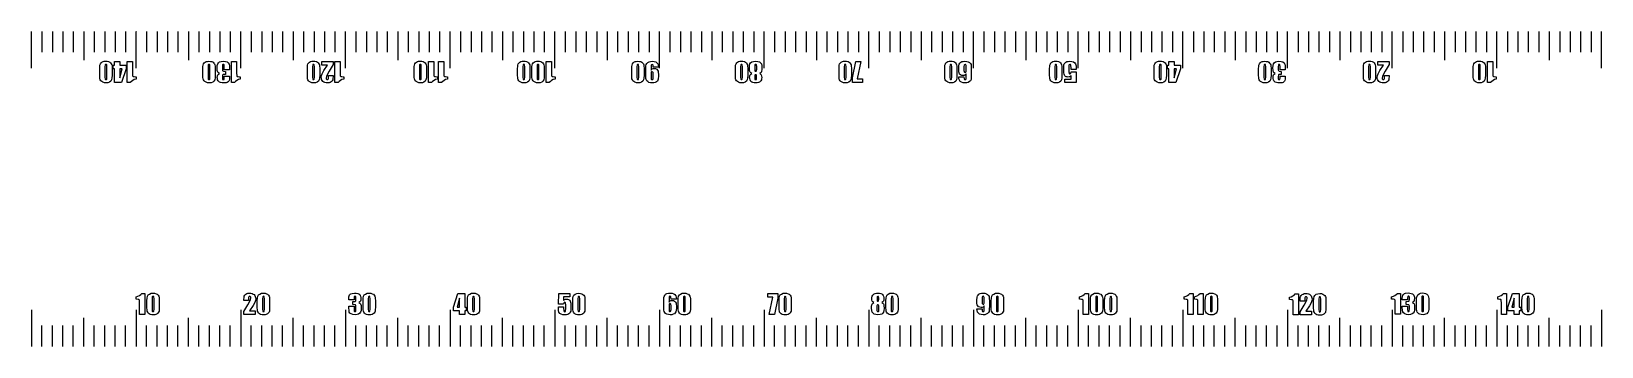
# Model space of a CAD drawing. Header units: metres. Extents: x 0 to 150, y 74 to 105.
import ezdxf

# ---------------------------------------------------------------- set-up
doc = ezdxf.new("R2010")
doc.units = ezdxf.units.M

msp = doc.modelspace()

# ---------------------------------------------------------------- linework, layer by layer
at = {"layer": '10#2'}
for points in [[(137.73, 100.38, 0.01), (137.73, 101.05, 0.01), (137.74, 101.25, 0.01), (137.75, 101.38, 0.01), (137.79, 101.48, 0.01), (137.86, 101.58, 0.01), (137.94, 101.65, 0.01), (138.04, 101.71, 0.01), (138.16, 101.74, 0.01), (138.29, 101.75, 0.01), (138.45, 101.74, 0.01), (138.59, 101.7, 0.01), (138.69, 101.65, 0.01), (138.78, 101.58, 0.01), (138.84, 101.49, 0.01), (138.88, 101.39, 0.01), (138.9, 101.26, 0.01), (138.91, 101.08, 0.01), (138.91, 100.38, 0.01), (138.89, 100.14, 0.01), (138.86, 99.97, 0.01), (138.79, 99.85, 0.01), (138.67, 99.75, 0.01), (138.51, 99.69, 0.01), (138.33, 99.67, 0.01), (138.17, 99.68, 0.01), (138.03, 99.73, 0.01), (137.92, 99.79, 0.01), (137.84, 99.87, 0.01), (137.78, 99.95, 0.01), (137.75, 100.05, 0.01), (137.73, 100.19, 0.01), (137.73, 100.38, 0.01)], [(138.23, 100.22, 0.01), (138.24, 100.02, 0.01), (138.27, 99.99, 0.01), (138.32, 99.98, 0.01), (138.36, 99.99, 0.01), (138.39, 100.02, 0.01), (138.41, 100.22, 0.01), (138.41, 101.19, 0.01), (138.39, 101.4, 0.01), (138.36, 101.43, 0.01), (138.32, 101.44, 0.01), (138.27, 101.43, 0.01), (138.25, 101.4, 0.01), (138.23, 101.21, 0.01), (138.23, 100.22, 0.01)], [(139.1, 99.71, 0.01), (139.1, 101.71, 0.01), (139.6, 101.71, 0.01), (139.6, 100.63, 0.01), (139.61, 100.36, 0.01), (139.63, 100.31, 0.01), (139.67, 100.28, 0.01), (139.75, 100.27, 0.01), (139.89, 100.26, 0.01), (139.94, 100.26, 0.01), (139.94, 100.03, 0.01), (139.77, 99.98, 0.01), (139.63, 99.91, 0.01), (139.5, 99.82, 0.01), (139.39, 99.71, 0.01), (139.1, 99.71, 0.01)], [(10.84, 79.56, 0.01), (10.84, 77.56, 0.01), (10.34, 77.56, 0.01), (10.34, 78.63, 0.01), (10.33, 78.91, 0.01), (10.31, 78.95, 0.01), (10.27, 78.98, 0.01), (10.19, 79, 0.01), (10.05, 79.01, 0.01), (10, 79.01, 0.01), (10, 79.24, 0.01), (10.17, 79.29, 0.01), (10.32, 79.36, 0.01), (10.44, 79.45, 0.01), (10.55, 79.56, 0.01), (10.84, 79.56, 0.01)], [(12.21, 78.88, 0.01), (12.21, 78.22, 0.01), (12.21, 78.02, 0.01), (12.19, 77.88, 0.01), (12.15, 77.78, 0.01), (12.09, 77.69, 0.01), (12, 77.61, 0.01), (11.9, 77.56, 0.01), (11.78, 77.53, 0.01), (11.65, 77.52, 0.01), (11.49, 77.53, 0.01), (11.36, 77.56, 0.01), (11.25, 77.62, 0.01), (11.17, 77.69, 0.01), (11.11, 77.78, 0.01), (11.07, 77.88, 0.01), (11.05, 78, 0.01), (11.04, 78.18, 0.01), (11.04, 78.88, 0.01), (11.05, 79.12, 0.01), (11.09, 79.3, 0.01), (11.16, 79.42, 0.01), (11.27, 79.51, 0.01), (11.43, 79.58, 0.01), (11.62, 79.6, 0.01), (11.77, 79.58, 0.01), (11.91, 79.54, 0.01), (12.02, 79.48, 0.01), (12.11, 79.4, 0.01), (12.16, 79.31, 0.01), (12.19, 79.21, 0.01), (12.21, 79.08, 0.01), (12.21, 78.88, 0.01)], [(11.72, 79.05, 0.01), (11.7, 79.25, 0.01), (11.67, 79.28, 0.01), (11.63, 79.29, 0.01), (11.58, 79.28, 0.01), (11.55, 79.25, 0.01), (11.54, 79.05, 0.01), (11.54, 78.07, 0.01), (11.55, 77.86, 0.01), (11.58, 77.84, 0.01), (11.63, 77.83, 0.01), (11.67, 77.84, 0.01), (11.7, 77.87, 0.01), (11.72, 78.06, 0.01), (11.72, 79.05, 0.01)]]:
    msp.add_polyline3d(points, dxfattribs=at)
at = {"layer": '100'}
for points in [[(46.45, 100.38, 0.01), (46.45, 101.05, 0.01), (46.46, 101.25, 0.01), (46.48, 101.38, 0.01), (46.51, 101.48, 0.01), (46.58, 101.58, 0.01), (46.66, 101.65, 0.01), (46.77, 101.71, 0.01), (46.88, 101.74, 0.01), (47.01, 101.75, 0.01), (47.18, 101.74, 0.01), (47.31, 101.7, 0.01), (47.42, 101.65, 0.01), (47.5, 101.58, 0.01), (47.56, 101.49, 0.01), (47.6, 101.39, 0.01), (47.62, 101.26, 0.01), (47.63, 101.08, 0.01), (47.63, 100.38, 0.01), (47.62, 100.14, 0.01), (47.58, 99.97, 0.01), (47.51, 99.85, 0.01), (47.39, 99.75, 0.01), (47.24, 99.69, 0.01), (47.05, 99.67, 0.01), (46.89, 99.68, 0.01), (46.76, 99.73, 0.01), (46.64, 99.79, 0.01), (46.56, 99.87, 0.01), (46.51, 99.95, 0.01), (46.47, 100.05, 0.01), (46.46, 100.19, 0.01), (46.45, 100.38, 0.01)], [(46.95, 100.22, 0.01), (46.97, 100.02, 0.01), (46.99, 99.99, 0.01), (47.04, 99.98, 0.01), (47.08, 99.99, 0.01), (47.11, 100.02, 0.01), (47.13, 100.22, 0.01), (47.13, 101.19, 0.01), (47.11, 101.4, 0.01), (47.09, 101.43, 0.01), (47.04, 101.44, 0.01), (46.99, 101.43, 0.01), (46.97, 101.4, 0.01), (46.95, 101.21, 0.01), (46.95, 100.22, 0.01)], [(47.81, 100.38, 0.01), (47.81, 101.05, 0.01), (47.81, 101.25, 0.01), (47.83, 101.38, 0.01), (47.87, 101.48, 0.01), (47.93, 101.58, 0.01), (48.02, 101.65, 0.01), (48.12, 101.71, 0.01), (48.24, 101.74, 0.01), (48.37, 101.75, 0.01), (48.53, 101.74, 0.01), (48.67, 101.7, 0.01), (48.77, 101.65, 0.01), (48.86, 101.58, 0.01), (48.92, 101.49, 0.01), (48.96, 101.39, 0.01), (48.98, 101.26, 0.01), (48.98, 101.08, 0.01), (48.98, 100.38, 0.01), (48.97, 100.14, 0.01), (48.94, 99.97, 0.01), (48.87, 99.85, 0.01), (48.75, 99.75, 0.01), (48.59, 99.69, 0.01), (48.41, 99.67, 0.01), (48.25, 99.68, 0.01), (48.11, 99.73, 0.01), (48, 99.79, 0.01), (47.92, 99.87, 0.01), (47.86, 99.95, 0.01), (47.83, 100.05, 0.01), (47.81, 100.19, 0.01), (47.81, 100.38, 0.01)], [(48.31, 100.22, 0.01), (48.32, 100.02, 0.01), (48.35, 99.99, 0.01), (48.39, 99.98, 0.01), (48.44, 99.99, 0.01), (48.47, 100.02, 0.01), (48.49, 100.22, 0.01), (48.49, 101.19, 0.01), (48.47, 101.4, 0.01), (48.44, 101.43, 0.01), (48.4, 101.44, 0.01), (48.35, 101.43, 0.01), (48.32, 101.4, 0.01), (48.31, 101.21, 0.01), (48.31, 100.22, 0.01)], [(49.18, 99.71, 0.01), (49.18, 101.71, 0.01), (49.68, 101.71, 0.01), (49.68, 100.63, 0.01), (49.69, 100.36, 0.01), (49.71, 100.31, 0.01), (49.75, 100.28, 0.01), (49.83, 100.27, 0.01), (49.97, 100.26, 0.01), (50.02, 100.26, 0.01), (50.02, 100.03, 0.01), (49.85, 99.98, 0.01), (49.7, 99.91, 0.01), (49.58, 99.82, 0.01), (49.47, 99.71, 0.01), (49.18, 99.71, 0.01)], [(100.97, 79.56, 0.01), (100.97, 77.56, 0.01), (100.47, 77.56, 0.01), (100.47, 78.63, 0.01), (100.46, 78.91, 0.01), (100.44, 78.95, 0.01), (100.4, 78.98, 0.01), (100.32, 79, 0.01), (100.18, 79.01, 0.01), (100.13, 79.01, 0.01), (100.13, 79.24, 0.01), (100.3, 79.29, 0.01), (100.45, 79.36, 0.01), (100.57, 79.45, 0.01), (100.68, 79.56, 0.01), (100.97, 79.56, 0.01)], [(102.34, 78.88, 0.01), (102.34, 78.22, 0.01), (102.34, 78.02, 0.01), (102.32, 77.88, 0.01), (102.28, 77.78, 0.01), (102.22, 77.69, 0.01), (102.13, 77.61, 0.01), (102.03, 77.56, 0.01), (101.91, 77.53, 0.01), (101.78, 77.52, 0.01), (101.62, 77.53, 0.01), (101.49, 77.56, 0.01), (101.38, 77.62, 0.01), (101.3, 77.69, 0.01), (101.24, 77.78, 0.01), (101.2, 77.88, 0.01), (101.17, 78, 0.01), (101.17, 78.18, 0.01), (101.17, 78.88, 0.01), (101.18, 79.12, 0.01), (101.21, 79.3, 0.01), (101.29, 79.42, 0.01), (101.4, 79.51, 0.01), (101.56, 79.58, 0.01), (101.75, 79.6, 0.01), (101.9, 79.58, 0.01), (102.04, 79.54, 0.01), (102.15, 79.48, 0.01), (102.23, 79.4, 0.01), (102.29, 79.31, 0.01), (102.32, 79.21, 0.01), (102.34, 79.08, 0.01), (102.34, 78.88, 0.01)], [(103.7, 78.88, 0.01), (103.7, 78.22, 0.01), (103.69, 78.02, 0.01), (103.68, 77.88, 0.01), (103.64, 77.78, 0.01), (103.57, 77.69, 0.01), (103.49, 77.61, 0.01), (103.39, 77.56, 0.01), (103.27, 77.53, 0.01), (103.14, 77.52, 0.01), (102.98, 77.53, 0.01), (102.84, 77.56, 0.01), (102.74, 77.62, 0.01), (102.65, 77.69, 0.01), (102.59, 77.78, 0.01), (102.55, 77.88, 0.01), (102.53, 78, 0.01), (102.52, 78.18, 0.01), (102.52, 78.88, 0.01), (102.54, 79.12, 0.01), (102.57, 79.3, 0.01), (102.64, 79.42, 0.01), (102.76, 79.51, 0.01), (102.92, 79.58, 0.01), (103.1, 79.6, 0.01), (103.26, 79.58, 0.01), (103.4, 79.54, 0.01), (103.51, 79.48, 0.01), (103.59, 79.4, 0.01), (103.64, 79.31, 0.01), (103.68, 79.21, 0.01), (103.69, 79.08, 0.01), (103.7, 78.88, 0.01)], [(101.85, 79.05, 0.01), (101.83, 79.25, 0.01), (101.8, 79.28, 0.01), (101.76, 79.29, 0.01), (101.71, 79.28, 0.01), (101.68, 79.25, 0.01), (101.67, 79.05, 0.01), (101.67, 78.07, 0.01), (101.68, 77.86, 0.01), (101.71, 77.84, 0.01), (101.75, 77.83, 0.01), (101.8, 77.84, 0.01), (101.83, 77.87, 0.01), (101.85, 78.06, 0.01), (101.85, 79.05, 0.01)], [(103.2, 79.05, 0.01), (103.19, 79.25, 0.01), (103.16, 79.28, 0.01), (103.11, 79.29, 0.01), (103.07, 79.28, 0.01), (103.04, 79.25, 0.01), (103.02, 79.05, 0.01), (103.02, 78.07, 0.01), (103.04, 77.86, 0.01), (103.07, 77.84, 0.01), (103.11, 77.83, 0.01), (103.16, 77.84, 0.01), (103.18, 77.87, 0.01), (103.2, 78.06, 0.01), (103.2, 79.05, 0.01)]]:
    msp.add_polyline3d(points, dxfattribs=at)
at = {"layer": '110'}
for points in [[(36.56, 100.38, 0.01), (36.56, 101.05, 0.01), (36.57, 101.25, 0.01), (36.59, 101.38, 0.01), (36.63, 101.48, 0.01), (36.69, 101.58, 0.01), (36.78, 101.65, 0.01), (36.88, 101.71, 0.01), (36.99, 101.74, 0.01), (37.12, 101.75, 0.01), (37.29, 101.74, 0.01), (37.42, 101.7, 0.01), (37.53, 101.65, 0.01), (37.61, 101.58, 0.01), (37.67, 101.49, 0.01), (37.71, 101.39, 0.01), (37.73, 101.26, 0.01), (37.74, 101.08, 0.01), (37.74, 100.38, 0.01), (37.73, 100.14, 0.01), (37.69, 99.97, 0.01), (37.62, 99.85, 0.01), (37.5, 99.75, 0.01), (37.35, 99.69, 0.01), (37.16, 99.67, 0.01), (37, 99.68, 0.01), (36.87, 99.73, 0.01), (36.75, 99.79, 0.01), (36.67, 99.87, 0.01), (36.62, 99.95, 0.01), (36.59, 100.05, 0.01), (36.57, 100.19, 0.01), (36.56, 100.38, 0.01)], [(37.06, 100.22, 0.01), (37.08, 100.02, 0.01), (37.1, 99.99, 0.01), (37.15, 99.98, 0.01), (37.2, 99.99, 0.01), (37.22, 100.02, 0.01), (37.24, 100.22, 0.01), (37.24, 101.19, 0.01), (37.22, 101.4, 0.01), (37.2, 101.43, 0.01), (37.15, 101.44, 0.01), (37.11, 101.43, 0.01), (37.08, 101.4, 0.01), (37.06, 101.21, 0.01), (37.06, 100.22, 0.01)], [(37.93, 99.71, 0.01), (37.93, 101.71, 0.01), (38.43, 101.71, 0.01), (38.43, 100.63, 0.01), (38.44, 100.36, 0.01), (38.46, 100.31, 0.01), (38.51, 100.28, 0.01), (38.59, 100.27, 0.01), (38.73, 100.26, 0.01), (38.78, 100.26, 0.01), (38.78, 100.03, 0.01), (38.61, 99.98, 0.01), (38.46, 99.91, 0.01), (38.33, 99.82, 0.01), (38.23, 99.71, 0.01), (37.93, 99.71, 0.01)], [(38.9, 99.71, 0.01), (38.9, 101.71, 0.01), (39.4, 101.71, 0.01), (39.4, 100.63, 0.01), (39.41, 100.36, 0.01), (39.43, 100.31, 0.01), (39.47, 100.28, 0.01), (39.55, 100.27, 0.01), (39.69, 100.26, 0.01), (39.74, 100.26, 0.01), (39.74, 100.03, 0.01), (39.57, 99.98, 0.01), (39.42, 99.91, 0.01), (39.3, 99.82, 0.01), (39.19, 99.71, 0.01), (38.9, 99.71, 0.01)], [(110.98, 79.56, 0.01), (110.98, 77.56, 0.01), (110.48, 77.56, 0.01), (110.48, 78.63, 0.01), (110.47, 78.91, 0.01), (110.45, 78.95, 0.01), (110.41, 78.98, 0.01), (110.33, 79, 0.01), (110.18, 79.01, 0.01), (110.13, 79.01, 0.01), (110.13, 79.24, 0.01), (110.3, 79.29, 0.01), (110.45, 79.36, 0.01), (110.58, 79.45, 0.01), (110.68, 79.56, 0.01), (110.98, 79.56, 0.01)], [(111.94, 79.56, 0.01), (111.94, 77.56, 0.01), (111.44, 77.56, 0.01), (111.44, 78.63, 0.01), (111.43, 78.91, 0.01), (111.41, 78.95, 0.01), (111.37, 78.98, 0.01), (111.29, 79, 0.01), (111.15, 79.01, 0.01), (111.1, 79.01, 0.01), (111.1, 79.24, 0.01), (111.27, 79.29, 0.01), (111.42, 79.36, 0.01), (111.54, 79.45, 0.01), (111.65, 79.56, 0.01), (111.94, 79.56, 0.01)], [(113.31, 78.88, 0.01), (113.31, 78.22, 0.01), (113.31, 78.02, 0.01), (113.29, 77.88, 0.01), (113.25, 77.78, 0.01), (113.19, 77.69, 0.01), (113.1, 77.61, 0.01), (113, 77.56, 0.01), (112.88, 77.53, 0.01), (112.75, 77.52, 0.01), (112.59, 77.53, 0.01), (112.45, 77.56, 0.01), (112.35, 77.62, 0.01), (112.26, 77.69, 0.01), (112.2, 77.78, 0.01), (112.16, 77.88, 0.01), (112.14, 78, 0.01), (112.14, 78.18, 0.01), (112.14, 78.88, 0.01), (112.15, 79.12, 0.01), (112.18, 79.3, 0.01), (112.25, 79.42, 0.01), (112.37, 79.51, 0.01), (112.53, 79.58, 0.01), (112.71, 79.6, 0.01), (112.87, 79.58, 0.01), (113.01, 79.54, 0.01), (113.12, 79.48, 0.01), (113.2, 79.4, 0.01), (113.26, 79.31, 0.01), (113.29, 79.21, 0.01), (113.31, 79.08, 0.01), (113.31, 78.88, 0.01)], [(112.81, 79.05, 0.01), (112.8, 79.25, 0.01), (112.77, 79.28, 0.01), (112.73, 79.29, 0.01), (112.68, 79.28, 0.01), (112.65, 79.25, 0.01), (112.63, 79.05, 0.01), (112.63, 78.07, 0.01), (112.65, 77.86, 0.01), (112.68, 77.84, 0.01), (112.72, 77.83, 0.01), (112.77, 77.84, 0.01), (112.8, 77.87, 0.01), (112.81, 78.06, 0.01), (112.81, 79.05, 0.01)]]:
    msp.add_polyline3d(points, dxfattribs=at)
at = {"layer": '120'}
for points in [[(26.36, 100.38, 0.01), (26.36, 101.05, 0.01), (26.37, 101.25, 0.01), (26.38, 101.38, 0.01), (26.42, 101.48, 0.01), (26.49, 101.58, 0.01), (26.57, 101.65, 0.01), (26.67, 101.71, 0.01), (26.79, 101.74, 0.01), (26.92, 101.75, 0.01), (27.08, 101.74, 0.01), (27.22, 101.7, 0.01), (27.32, 101.65, 0.01), (27.41, 101.58, 0.01), (27.47, 101.49, 0.01), (27.51, 101.39, 0.01), (27.53, 101.26, 0.01), (27.54, 101.08, 0.01), (27.54, 100.38, 0.01), (27.52, 100.14, 0.01), (27.49, 99.97, 0.01), (27.42, 99.85, 0.01), (27.3, 99.75, 0.01), (27.14, 99.69, 0.01), (26.96, 99.67, 0.01), (26.8, 99.68, 0.01), (26.66, 99.73, 0.01), (26.55, 99.79, 0.01), (26.47, 99.87, 0.01), (26.42, 99.95, 0.01), (26.38, 100.05, 0.01), (26.36, 100.19, 0.01), (26.36, 100.38, 0.01)], [(26.86, 100.22, 0.01), (26.87, 100.02, 0.01), (26.9, 99.99, 0.01), (26.95, 99.98, 0.01), (26.99, 99.99, 0.01), (27.02, 100.02, 0.01), (27.04, 100.22, 0.01), (27.04, 101.19, 0.01), (27.02, 101.4, 0.01), (26.99, 101.43, 0.01), (26.95, 101.44, 0.01), (26.9, 101.43, 0.01), (26.88, 101.4, 0.01), (26.86, 101.21, 0.01), (26.86, 100.22, 0.01)], [(27.73, 101.37, 0.01), (27.73, 101.71, 0.01), (28.83, 101.71, 0.01), (28.83, 101.42, 0.01), (28.44, 100.78, 0.01), (28.25, 100.43, 0.01), (28.18, 100.27, 0.01), (28.16, 100.14, 0.01), (28.16, 100.07, 0.01), (28.18, 100.02, 0.01), (28.22, 99.99, 0.01), (28.27, 99.98, 0.01), (28.32, 99.99, 0.01), (28.35, 100.02, 0.01), (28.37, 100.09, 0.01), (28.38, 100.2, 0.01), (28.38, 100.39, 0.01), (28.83, 100.39, 0.01), (28.83, 100.32, 0.01), (28.81, 100.05, 0.01), (28.78, 99.95, 0.01), (28.73, 99.86, 0.01), (28.65, 99.78, 0.01), (28.55, 99.72, 0.01), (28.43, 99.68, 0.01), (28.29, 99.67, 0.01), (28.15, 99.68, 0.01), (28.03, 99.71, 0.01), (27.92, 99.75, 0.01), (27.84, 99.82, 0.01), (27.77, 99.9, 0.01), (27.72, 99.98, 0.01), (27.7, 100.08, 0.01), (27.69, 100.19, 0.01), (27.71, 100.37, 0.01), (27.77, 100.55, 0.01), (27.94, 100.85, 0.01), (28.28, 101.37, 0.01), (27.73, 101.37, 0.01)], [(29, 99.71, 0.01), (29, 101.71, 0.01), (29.5, 101.71, 0.01), (29.5, 100.63, 0.01), (29.51, 100.36, 0.01), (29.53, 100.31, 0.01), (29.57, 100.28, 0.01), (29.65, 100.27, 0.01), (29.79, 100.26, 0.01), (29.84, 100.26, 0.01), (29.84, 100.03, 0.01), (29.67, 99.98, 0.01), (29.53, 99.91, 0.01), (29.4, 99.82, 0.01), (29.29, 99.71, 0.01), (29, 99.71, 0.01)], [(121.03, 79.52, 0.01), (121.03, 77.52, 0.01), (120.53, 77.52, 0.01), (120.53, 78.59, 0.01), (120.52, 78.87, 0.01), (120.5, 78.91, 0.01), (120.46, 78.94, 0.01), (120.37, 78.96, 0.01), (120.23, 78.97, 0.01), (120.18, 78.97, 0.01), (120.18, 79.2, 0.01), (120.35, 79.25, 0.01), (120.5, 79.32, 0.01), (120.63, 79.41, 0.01), (120.73, 79.52, 0.01), (121.03, 79.52, 0.01)], [(122.3, 77.86, 0.01), (122.3, 77.52, 0.01), (121.2, 77.52, 0.01), (121.2, 77.81, 0.01), (121.59, 78.45, 0.01), (121.78, 78.79, 0.01), (121.85, 78.96, 0.01), (121.87, 79.09, 0.01), (121.86, 79.16, 0.01), (121.84, 79.21, 0.01), (121.81, 79.24, 0.01), (121.76, 79.25, 0.01), (121.71, 79.24, 0.01), (121.67, 79.21, 0.01), (121.65, 79.14, 0.01), (121.65, 79.03, 0.01), (121.65, 78.84, 0.01), (121.2, 78.84, 0.01), (121.2, 78.91, 0.01), (121.22, 79.18, 0.01), (121.25, 79.27, 0.01), (121.3, 79.37, 0.01), (121.38, 79.45, 0.01), (121.48, 79.51, 0.01), (121.6, 79.55, 0.01), (121.74, 79.56, 0.01), (121.88, 79.55, 0.01), (122, 79.52, 0.01), (122.1, 79.48, 0.01), (122.19, 79.41, 0.01), (122.26, 79.33, 0.01), (122.3, 79.24, 0.01), (122.33, 79.15, 0.01), (122.34, 79.04, 0.01), (122.32, 78.86, 0.01), (122.26, 78.67, 0.01), (122.09, 78.38, 0.01), (121.75, 77.86, 0.01), (122.3, 77.86, 0.01)], [(123.67, 78.84, 0.01), (123.67, 78.18, 0.01), (123.66, 77.98, 0.01), (123.64, 77.85, 0.01), (123.61, 77.75, 0.01), (123.54, 77.65, 0.01), (123.45, 77.57, 0.01), (123.35, 77.52, 0.01), (123.24, 77.49, 0.01), (123.11, 77.48, 0.01), (122.94, 77.49, 0.01), (122.81, 77.52, 0.01), (122.7, 77.58, 0.01), (122.62, 77.65, 0.01), (122.56, 77.74, 0.01), (122.52, 77.84, 0.01), (122.5, 77.96, 0.01), (122.49, 78.15, 0.01), (122.49, 78.84, 0.01), (122.5, 79.09, 0.01), (122.54, 79.26, 0.01), (122.61, 79.38, 0.01), (122.73, 79.48, 0.01), (122.88, 79.54, 0.01), (123.07, 79.56, 0.01), (123.23, 79.55, 0.01), (123.36, 79.5, 0.01), (123.48, 79.44, 0.01), (123.56, 79.36, 0.01), (123.61, 79.27, 0.01), (123.65, 79.18, 0.01), (123.66, 79.04, 0.01), (123.67, 78.84, 0.01)], [(123.17, 79.01, 0.01), (123.15, 79.21, 0.01), (123.13, 79.24, 0.01), (123.08, 79.25, 0.01), (123.04, 79.24, 0.01), (123.01, 79.21, 0.01), (122.99, 79.01, 0.01), (122.99, 78.04, 0.01), (123.01, 77.83, 0.01), (123.03, 77.8, 0.01), (123.08, 77.79, 0.01), (123.12, 77.8, 0.01), (123.15, 77.83, 0.01), (123.17, 78.02, 0.01), (123.17, 79.01, 0.01)]]:
    msp.add_polyline3d(points, dxfattribs=at)
at = {"layer": '130'}
for points in [[(16.39, 100.38, 0.01), (16.39, 101.05, 0.01), (16.39, 101.25, 0.01), (16.41, 101.38, 0.01), (16.45, 101.48, 0.01), (16.51, 101.58, 0.01), (16.6, 101.65, 0.01), (16.7, 101.7, 0.01), (16.82, 101.73, 0.01), (16.95, 101.74, 0.01), (17.11, 101.73, 0.01), (17.24, 101.7, 0.01), (17.35, 101.65, 0.01), (17.43, 101.57, 0.01), (17.49, 101.48, 0.01), (17.53, 101.39, 0.01), (17.56, 101.26, 0.01), (17.56, 101.08, 0.01), (17.56, 100.38, 0.01), (17.55, 100.14, 0.01), (17.52, 99.97, 0.01), (17.44, 99.85, 0.01), (17.33, 99.75, 0.01), (17.17, 99.69, 0.01), (16.98, 99.67, 0.01), (16.83, 99.68, 0.01), (16.69, 99.73, 0.01), (16.58, 99.79, 0.01), (16.5, 99.87, 0.01), (16.44, 99.95, 0.01), (16.41, 100.05, 0.01), (16.39, 100.19, 0.01), (16.39, 100.38, 0.01)], [(16.89, 100.21, 0.01), (16.9, 100.02, 0.01), (16.93, 99.99, 0.01), (16.97, 99.98, 0.01), (17.02, 99.99, 0.01), (17.05, 100.02, 0.01), (17.06, 100.21, 0.01), (17.06, 101.19, 0.01), (17.05, 101.4, 0.01), (17.02, 101.43, 0.01), (16.98, 101.44, 0.01), (16.93, 101.43, 0.01), (16.9, 101.39, 0.01), (16.89, 101.21, 0.01), (16.89, 100.21, 0.01)], [(17.97, 100.57, 0.01), (17.87, 100.62, 0.01), (17.8, 100.7, 0.01), (17.76, 100.84, 0.01), (17.74, 101.11, 0.01), (17.76, 101.32, 0.01), (17.8, 101.48, 0.01), (17.87, 101.59, 0.01), (17.98, 101.68, 0.01), (18.14, 101.73, 0.01), (18.33, 101.75, 0.01), (18.54, 101.73, 0.01), (18.7, 101.67, 0.01), (18.81, 101.58, 0.01), (18.88, 101.47, 0.01), (18.91, 101.31, 0.01), (18.92, 101.07, 0.01), (18.92, 100.91, 0.01), (18.42, 100.91, 0.01), (18.42, 101.24, 0.01), (18.41, 101.4, 0.01), (18.38, 101.43, 0.01), (18.34, 101.44, 0.01), (18.29, 101.43, 0.01), (18.26, 101.39, 0.01), (18.24, 101.16, 0.01), (18.24, 101.02, 0.01), (18.25, 100.92, 0.01), (18.27, 100.85, 0.01), (18.3, 100.81, 0.01), (18.34, 100.78, 0.01), (18.54, 100.76, 0.01), (18.54, 100.47, 0.01), (18.32, 100.46, 0.01), (18.28, 100.44, 0.01), (18.26, 100.4, 0.01), (18.24, 100.26, 0.01), (18.24, 100.15, 0.01), (18.25, 100.06, 0.01), (18.26, 100.01, 0.01), (18.29, 99.98, 0.01), (18.33, 99.98, 0.01), (18.37, 99.98, 0.01), (18.4, 100.01, 0.01), (18.42, 100.16, 0.01), (18.42, 100.32, 0.01), (18.92, 100.32, 0.01), (18.92, 100.15, 0.01), (18.91, 100.02, 0.01), (18.89, 99.91, 0.01), (18.85, 99.83, 0.01), (18.79, 99.77, 0.01), (18.71, 99.72, 0.01), (18.62, 99.69, 0.01), (18.37, 99.67, 0.01), (18.21, 99.68, 0.01), (18.07, 99.7, 0.01), (17.97, 99.74, 0.01), (17.89, 99.81, 0.01), (17.83, 99.88, 0.01), (17.79, 99.97, 0.01), (17.77, 100.08, 0.01), (17.76, 100.19, 0.01), (17.77, 100.34, 0.01), (17.81, 100.44, 0.01), (17.87, 100.51, 0.01), (17.97, 100.57, 0.01)], [(19.1, 99.71, 0.01), (19.1, 101.71, 0.01), (19.6, 101.71, 0.01), (19.6, 100.63, 0.01), (19.61, 100.35, 0.01), (19.63, 100.31, 0.01), (19.67, 100.28, 0.01), (19.75, 100.27, 0.01), (19.89, 100.26, 0.01), (19.94, 100.26, 0.01), (19.94, 100.03, 0.01), (19.77, 99.98, 0.01), (19.62, 99.91, 0.01), (19.5, 99.82, 0.01), (19.39, 99.71, 0.01), (19.1, 99.71, 0.01)], [(130.79, 79.57, 0.01), (130.79, 77.57, 0.01), (130.29, 77.57, 0.01), (130.29, 78.64, 0.01), (130.28, 78.92, 0.01), (130.25, 78.96, 0.01), (130.21, 78.99, 0.01), (130.13, 79.01, 0.01), (129.99, 79.02, 0.01), (129.94, 79.02, 0.01), (129.94, 79.25, 0.01), (130.11, 79.3, 0.01), (130.26, 79.37, 0.01), (130.39, 79.46, 0.01), (130.49, 79.57, 0.01), (130.79, 79.57, 0.01)], [(131.92, 78.7, 0.01), (132.02, 78.65, 0.01), (132.09, 78.58, 0.01), (132.13, 78.43, 0.01), (132.14, 78.17, 0.01), (132.13, 77.96, 0.01), (132.09, 77.8, 0.01), (132.01, 77.68, 0.01), (131.9, 77.6, 0.01), (131.75, 77.55, 0.01), (131.56, 77.53, 0.01), (131.35, 77.55, 0.01), (131.19, 77.61, 0.01), (131.07, 77.7, 0.01), (131.01, 77.81, 0.01), (130.98, 77.96, 0.01), (130.96, 78.21, 0.01), (130.96, 78.36, 0.01), (131.46, 78.36, 0.01), (131.46, 78.04, 0.01), (131.48, 77.87, 0.01), (131.5, 77.85, 0.01), (131.55, 77.84, 0.01), (131.6, 77.85, 0.01), (131.62, 77.88, 0.01), (131.64, 78.12, 0.01), (131.64, 78.25, 0.01), (131.64, 78.35, 0.01), (131.62, 78.42, 0.01), (131.58, 78.47, 0.01), (131.54, 78.49, 0.01), (131.34, 78.51, 0.01), (131.34, 78.8, 0.01), (131.56, 78.82, 0.01), (131.6, 78.84, 0.01), (131.62, 78.87, 0.01), (131.64, 79.02, 0.01), (131.64, 79.13, 0.01), (131.64, 79.22, 0.01), (131.62, 79.27, 0.01), (131.59, 79.29, 0.01), (131.55, 79.3, 0.01), (131.51, 79.29, 0.01), (131.48, 79.27, 0.01), (131.46, 79.12, 0.01), (131.46, 78.95, 0.01), (130.96, 78.95, 0.01), (130.96, 79.12, 0.01), (130.97, 79.25, 0.01), (131, 79.36, 0.01), (131.04, 79.45, 0.01), (131.1, 79.51, 0.01), (131.17, 79.55, 0.01), (131.27, 79.58, 0.01), (131.51, 79.61, 0.01), (131.68, 79.6, 0.01), (131.81, 79.57, 0.01), (131.92, 79.53, 0.01), (132, 79.47, 0.01), (132.05, 79.39, 0.01), (132.09, 79.3, 0.01), (132.12, 79.2, 0.01), (132.12, 79.08, 0.01), (132.11, 78.94, 0.01), (132.08, 78.84, 0.01), (132.01, 78.77, 0.01), (131.92, 78.7, 0.01)], [(133.5, 78.89, 0.01), (133.5, 78.23, 0.01), (133.49, 78.03, 0.01), (133.47, 77.9, 0.01), (133.44, 77.79, 0.01), (133.37, 77.7, 0.01), (133.29, 77.62, 0.01), (133.18, 77.57, 0.01), (133.07, 77.54, 0.01), (132.94, 77.53, 0.01), (132.77, 77.54, 0.01), (132.64, 77.57, 0.01), (132.53, 77.63, 0.01), (132.45, 77.7, 0.01), (132.39, 77.79, 0.01), (132.35, 77.89, 0.01), (132.33, 78.01, 0.01), (132.32, 78.2, 0.01), (132.32, 78.89, 0.01), (132.33, 79.13, 0.01), (132.37, 79.31, 0.01), (132.44, 79.43, 0.01), (132.56, 79.53, 0.01), (132.71, 79.59, 0.01), (132.9, 79.61, 0.01), (133.06, 79.59, 0.01), (133.19, 79.55, 0.01), (133.31, 79.49, 0.01), (133.39, 79.41, 0.01), (133.44, 79.32, 0.01), (133.48, 79.22, 0.01), (133.49, 79.09, 0.01), (133.5, 78.89, 0.01)], [(133, 79.06, 0.01), (132.98, 79.26, 0.01), (132.96, 79.29, 0.01), (132.91, 79.3, 0.01), (132.87, 79.29, 0.01), (132.84, 79.26, 0.01), (132.82, 79.06, 0.01), (132.82, 78.09, 0.01), (132.84, 77.88, 0.01), (132.86, 77.85, 0.01), (132.91, 77.84, 0.01), (132.96, 77.85, 0.01), (132.98, 77.88, 0.01), (133, 78.07, 0.01), (133, 79.06, 0.01)]]:
    msp.add_polyline3d(points, dxfattribs=at)
at = {"layer": '140'}
for points in [[(6.53, 100.38, 0.01), (6.53, 101.05, 0.01), (6.53, 101.25, 0.01), (6.55, 101.38, 0.01), (6.59, 101.48, 0.01), (6.65, 101.58, 0.01), (6.74, 101.65, 0.01), (6.84, 101.71, 0.01), (6.96, 101.74, 0.01), (7.09, 101.75, 0.01), (7.25, 101.74, 0.01), (7.38, 101.7, 0.01), (7.49, 101.65, 0.01), (7.57, 101.58, 0.01), (7.63, 101.49, 0.01), (7.67, 101.39, 0.01), (7.7, 101.26, 0.01), (7.7, 101.08, 0.01), (7.7, 100.38, 0.01), (7.69, 100.14, 0.01), (7.66, 99.97, 0.01), (7.58, 99.85, 0.01), (7.47, 99.75, 0.01), (7.31, 99.69, 0.01), (7.12, 99.67, 0.01), (6.97, 99.68, 0.01), (6.83, 99.73, 0.01), (6.72, 99.79, 0.01), (6.64, 99.87, 0.01), (6.58, 99.95, 0.01), (6.55, 100.05, 0.01), (6.53, 100.19, 0.01), (6.53, 100.38, 0.01)], [(7.02, 100.22, 0.01), (7.04, 100.02, 0.01), (7.07, 99.99, 0.01), (7.11, 99.98, 0.01), (7.16, 99.99, 0.01), (7.19, 100.02, 0.01), (7.2, 100.22, 0.01), (7.2, 101.19, 0.01), (7.19, 101.4, 0.01), (7.16, 101.43, 0.01), (7.11, 101.44, 0.01), (7.07, 101.43, 0.01), (7.04, 101.4, 0.01), (7.02, 101.21, 0.01), (7.02, 100.22, 0.01)], [(7.95, 99.71, 0.01), (7.95, 101.01, 0.01), (7.81, 101.01, 0.01), (7.81, 101.36, 0.01), (7.95, 101.36, 0.01), (7.95, 101.71, 0.01), (8.45, 101.71, 0.01), (8.45, 101.36, 0.01), (9.04, 101.36, 0.01), (9.04, 101.01, 0.01), (8.61, 99.71, 0.01), (7.95, 99.71, 0.01)], [(8.45, 101.01, 0.01), (8.45, 100.16, 0.01), (8.67, 101.01, 0.01), (8.45, 101.01, 0.01)], [(9.16, 99.71, 0.01), (9.16, 101.71, 0.01), (9.66, 101.71, 0.01), (9.66, 100.63, 0.01), (9.67, 100.36, 0.01), (9.69, 100.31, 0.01), (9.73, 100.28, 0.01), (9.81, 100.27, 0.01), (9.95, 100.26, 0.01), (10, 100.26, 0.01), (10, 100.03, 0.01), (9.83, 99.98, 0.01), (9.69, 99.91, 0.01), (9.56, 99.82, 0.01), (9.45, 99.71, 0.01), (9.16, 99.71, 0.01)], [(140.93, 79.56, 0.01), (140.93, 77.56, 0.01), (140.43, 77.56, 0.01), (140.43, 78.63, 0.01), (140.42, 78.91, 0.01), (140.4, 78.95, 0.01), (140.36, 78.98, 0.01), (140.28, 79, 0.01), (140.14, 79.01, 0.01), (140.09, 79.01, 0.01), (140.09, 79.24, 0.01), (140.26, 79.29, 0.01), (140.41, 79.36, 0.01), (140.53, 79.45, 0.01), (140.64, 79.56, 0.01), (140.93, 79.56, 0.01)], [(142.14, 79.56, 0.01), (142.14, 78.25, 0.01), (142.29, 78.25, 0.01), (142.29, 77.91, 0.01), (142.14, 77.91, 0.01), (142.14, 77.56, 0.01), (141.65, 77.56, 0.01), (141.65, 77.91, 0.01), (141.05, 77.91, 0.01), (141.05, 78.25, 0.01), (141.48, 79.56, 0.01), (142.14, 79.56, 0.01)], [(143.57, 78.88, 0.01), (143.57, 78.22, 0.01), (143.56, 78.02, 0.01), (143.54, 77.88, 0.01), (143.5, 77.78, 0.01), (143.44, 77.69, 0.01), (143.35, 77.61, 0.01), (143.25, 77.56, 0.01), (143.14, 77.53, 0.01), (143.01, 77.52, 0.01), (142.84, 77.53, 0.01), (142.71, 77.56, 0.01), (142.6, 77.62, 0.01), (142.52, 77.69, 0.01), (142.46, 77.78, 0.01), (142.42, 77.88, 0.01), (142.4, 78, 0.01), (142.39, 78.18, 0.01), (142.39, 78.88, 0.01), (142.4, 79.12, 0.01), (142.44, 79.3, 0.01), (142.51, 79.42, 0.01), (142.63, 79.51, 0.01), (142.78, 79.58, 0.01), (142.97, 79.6, 0.01), (143.13, 79.58, 0.01), (143.26, 79.54, 0.01), (143.38, 79.48, 0.01), (143.46, 79.4, 0.01), (143.51, 79.31, 0.01), (143.54, 79.21, 0.01), (143.56, 79.08, 0.01), (143.57, 78.88, 0.01)], [(141.65, 78.25, 0.01), (141.65, 79.1, 0.01), (141.42, 78.25, 0.01), (141.65, 78.25, 0.01)], [(143.07, 79.05, 0.01), (143.05, 79.25, 0.01), (143.03, 79.28, 0.01), (142.98, 79.29, 0.01), (142.93, 79.28, 0.01), (142.91, 79.25, 0.01), (142.89, 79.05, 0.01), (142.89, 78.07, 0.01), (142.91, 77.86, 0.01), (142.93, 77.84, 0.01), (142.98, 77.83, 0.01), (143.02, 77.84, 0.01), (143.05, 77.87, 0.01), (143.07, 78.06, 0.01), (143.07, 79.05, 0.01)]]:
    msp.add_polyline3d(points, dxfattribs=at)
at = {"layer": '20'}
for points in [[(127.24, 100.38, 0.01), (127.24, 101.05, 0.01), (127.24, 101.25, 0.01), (127.26, 101.38, 0.01), (127.3, 101.48, 0.01), (127.36, 101.58, 0.01), (127.45, 101.65, 0.01), (127.55, 101.71, 0.01), (127.67, 101.74, 0.01), (127.8, 101.75, 0.01), (127.96, 101.74, 0.01), (128.09, 101.7, 0.01), (128.2, 101.65, 0.01), (128.28, 101.58, 0.01), (128.34, 101.49, 0.01), (128.38, 101.39, 0.01), (128.41, 101.26, 0.01), (128.41, 101.08, 0.01), (128.41, 100.38, 0.01), (128.4, 100.14, 0.01), (128.37, 99.97, 0.01), (128.3, 99.85, 0.01), (128.18, 99.75, 0.01), (128.02, 99.69, 0.01), (127.83, 99.67, 0.01), (127.68, 99.68, 0.01), (127.54, 99.73, 0.01), (127.43, 99.79, 0.01), (127.35, 99.87, 0.01), (127.29, 99.95, 0.01), (127.26, 100.05, 0.01), (127.24, 100.19, 0.01), (127.24, 100.38, 0.01)], [(127.74, 100.22, 0.01), (127.75, 100.02, 0.01), (127.78, 99.99, 0.01), (127.82, 99.98, 0.01), (127.87, 99.99, 0.01), (127.9, 100.02, 0.01), (127.91, 100.22, 0.01), (127.91, 101.19, 0.01), (127.9, 101.4, 0.01), (127.87, 101.43, 0.01), (127.83, 101.44, 0.01), (127.78, 101.43, 0.01), (127.75, 101.4, 0.01), (127.74, 101.21, 0.01), (127.74, 100.22, 0.01)], [(128.61, 101.37, 0.01), (128.61, 101.71, 0.01), (129.71, 101.71, 0.01), (129.71, 101.42, 0.01), (129.32, 100.78, 0.01), (129.13, 100.43, 0.01), (129.06, 100.27, 0.01), (129.03, 100.14, 0.01), (129.04, 100.07, 0.01), (129.06, 100.02, 0.01), (129.1, 99.99, 0.01), (129.15, 99.98, 0.01), (129.2, 99.99, 0.01), (129.23, 100.02, 0.01), (129.25, 100.09, 0.01), (129.26, 100.2, 0.01), (129.26, 100.39, 0.01), (129.71, 100.39, 0.01), (129.71, 100.32, 0.01), (129.69, 100.05, 0.01), (129.66, 99.95, 0.01), (129.6, 99.86, 0.01), (129.53, 99.78, 0.01), (129.43, 99.72, 0.01), (129.31, 99.68, 0.01), (129.17, 99.67, 0.01), (129.03, 99.68, 0.01), (128.9, 99.71, 0.01), (128.8, 99.75, 0.01), (128.72, 99.82, 0.01), (128.65, 99.9, 0.01), (128.6, 99.98, 0.01), (128.57, 100.08, 0.01), (128.56, 100.19, 0.01), (128.58, 100.37, 0.01), (128.65, 100.55, 0.01), (128.82, 100.85, 0.01), (129.15, 101.37, 0.01), (128.61, 101.37, 0.01)], [(21.39, 77.9, 0.01), (21.39, 77.56, 0.01), (20.29, 77.56, 0.01), (20.29, 77.84, 0.01), (20.68, 78.49, 0.01), (20.87, 78.83, 0.01), (20.94, 79, 0.01), (20.96, 79.13, 0.01), (20.96, 79.2, 0.01), (20.93, 79.25, 0.01), (20.9, 79.28, 0.01), (20.85, 79.29, 0.01), (20.8, 79.28, 0.01), (20.76, 79.25, 0.01), (20.74, 79.18, 0.01), (20.74, 79.07, 0.01), (20.74, 78.88, 0.01), (20.29, 78.88, 0.01), (20.29, 78.95, 0.01), (20.31, 79.22, 0.01), (20.34, 79.31, 0.01), (20.39, 79.41, 0.01), (20.47, 79.49, 0.01), (20.57, 79.55, 0.01), (20.69, 79.59, 0.01), (20.83, 79.6, 0.01), (20.97, 79.59, 0.01), (21.09, 79.56, 0.01), (21.19, 79.51, 0.01), (21.28, 79.45, 0.01), (21.35, 79.37, 0.01), (21.39, 79.28, 0.01), (21.42, 79.18, 0.01), (21.43, 79.08, 0.01), (21.41, 78.9, 0.01), (21.35, 78.71, 0.01), (21.18, 78.41, 0.01), (20.84, 77.9, 0.01), (21.39, 77.9, 0.01)], [(22.76, 78.88, 0.01), (22.76, 78.22, 0.01), (22.75, 78.02, 0.01), (22.73, 77.88, 0.01), (22.7, 77.78, 0.01), (22.63, 77.69, 0.01), (22.55, 77.61, 0.01), (22.44, 77.56, 0.01), (22.33, 77.53, 0.01), (22.2, 77.52, 0.01), (22.03, 77.53, 0.01), (21.9, 77.56, 0.01), (21.79, 77.62, 0.01), (21.71, 77.69, 0.01), (21.65, 77.78, 0.01), (21.61, 77.88, 0.01), (21.59, 78, 0.01), (21.58, 78.18, 0.01), (21.58, 78.88, 0.01), (21.59, 79.12, 0.01), (21.63, 79.3, 0.01), (21.7, 79.42, 0.01), (21.82, 79.51, 0.01), (21.97, 79.58, 0.01), (22.16, 79.6, 0.01), (22.32, 79.58, 0.01), (22.46, 79.54, 0.01), (22.57, 79.48, 0.01), (22.65, 79.4, 0.01), (22.7, 79.31, 0.01), (22.74, 79.21, 0.01), (22.75, 79.08, 0.01), (22.76, 78.88, 0.01)], [(22.26, 79.05, 0.01), (22.24, 79.25, 0.01), (22.22, 79.28, 0.01), (22.17, 79.29, 0.01), (22.13, 79.28, 0.01), (22.1, 79.25, 0.01), (22.08, 79.05, 0.01), (22.08, 78.07, 0.01), (22.1, 77.86, 0.01), (22.12, 77.84, 0.01), (22.17, 77.83, 0.01), (22.22, 77.84, 0.01), (22.24, 77.87, 0.01), (22.26, 78.06, 0.01), (22.26, 79.05, 0.01)]]:
    msp.add_polyline3d(points, dxfattribs=at)
at = {"layer": '30'}
for points in [[(117.24, 100.38, 0.01), (117.24, 101.05, 0.01), (117.25, 101.25, 0.01), (117.27, 101.38, 0.01), (117.31, 101.48, 0.01), (117.37, 101.58, 0.01), (117.46, 101.65, 0.01), (117.56, 101.7, 0.01), (117.67, 101.73, 0.01), (117.8, 101.74, 0.01), (117.97, 101.73, 0.01), (118.1, 101.7, 0.01), (118.21, 101.65, 0.01), (118.29, 101.57, 0.01), (118.35, 101.48, 0.01), (118.39, 101.39, 0.01), (118.41, 101.26, 0.01), (118.42, 101.08, 0.01), (118.42, 100.38, 0.01), (118.41, 100.14, 0.01), (118.37, 99.97, 0.01), (118.3, 99.85, 0.01), (118.18, 99.75, 0.01), (118.03, 99.69, 0.01), (117.84, 99.67, 0.01), (117.68, 99.68, 0.01), (117.55, 99.73, 0.01), (117.43, 99.79, 0.01), (117.35, 99.87, 0.01), (117.3, 99.95, 0.01), (117.27, 100.05, 0.01), (117.25, 100.19, 0.01), (117.24, 100.38, 0.01)], [(117.74, 100.21, 0.01), (117.76, 100.02, 0.01), (117.78, 99.99, 0.01), (117.83, 99.98, 0.01), (117.88, 99.99, 0.01), (117.9, 100.02, 0.01), (117.92, 100.21, 0.01), (117.92, 101.19, 0.01), (117.9, 101.4, 0.01), (117.88, 101.43, 0.01), (117.83, 101.44, 0.01), (117.79, 101.43, 0.01), (117.76, 101.39, 0.01), (117.74, 101.21, 0.01), (117.74, 100.21, 0.01)], [(118.82, 100.57, 0.01), (118.72, 100.62, 0.01), (118.65, 100.7, 0.01), (118.61, 100.84, 0.01), (118.6, 101.11, 0.01), (118.61, 101.32, 0.01), (118.65, 101.48, 0.01), (118.73, 101.59, 0.01), (118.84, 101.68, 0.01), (118.99, 101.73, 0.01), (119.18, 101.75, 0.01), (119.39, 101.73, 0.01), (119.56, 101.67, 0.01), (119.67, 101.58, 0.01), (119.73, 101.47, 0.01), (119.77, 101.31, 0.01), (119.78, 101.07, 0.01), (119.78, 100.91, 0.01), (119.28, 100.91, 0.01), (119.28, 101.24, 0.01), (119.26, 101.4, 0.01), (119.24, 101.43, 0.01), (119.19, 101.44, 0.01), (119.14, 101.43, 0.01), (119.12, 101.39, 0.01), (119.1, 101.16, 0.01), (119.1, 101.02, 0.01), (119.1, 100.92, 0.01), (119.12, 100.85, 0.01), (119.16, 100.81, 0.01), (119.2, 100.78, 0.01), (119.4, 100.76, 0.01), (119.4, 100.47, 0.01), (119.18, 100.46, 0.01), (119.14, 100.44, 0.01), (119.12, 100.4, 0.01), (119.1, 100.26, 0.01), (119.1, 100.15, 0.01), (119.1, 100.06, 0.01), (119.12, 100.01, 0.01), (119.15, 99.98, 0.01), (119.19, 99.98, 0.01), (119.23, 99.98, 0.01), (119.26, 100.01, 0.01), (119.28, 100.16, 0.01), (119.28, 100.32, 0.01), (119.78, 100.32, 0.01), (119.78, 100.15, 0.01), (119.77, 100.02, 0.01), (119.74, 99.91, 0.01), (119.7, 99.83, 0.01), (119.65, 99.77, 0.01), (119.57, 99.72, 0.01), (119.48, 99.69, 0.01), (119.23, 99.67, 0.01), (119.06, 99.68, 0.01), (118.93, 99.7, 0.01), (118.82, 99.74, 0.01), (118.74, 99.81, 0.01), (118.69, 99.88, 0.01), (118.65, 99.97, 0.01), (118.63, 100.08, 0.01), (118.62, 100.19, 0.01), (118.63, 100.34, 0.01), (118.66, 100.44, 0.01), (118.73, 100.51, 0.01), (118.82, 100.57, 0.01)], [(31.28, 78.69, 0.01), (31.38, 78.64, 0.01), (31.45, 78.57, 0.01), (31.49, 78.42, 0.01), (31.5, 78.16, 0.01), (31.49, 77.95, 0.01), (31.45, 77.79, 0.01), (31.37, 77.67, 0.01), (31.26, 77.59, 0.01), (31.11, 77.54, 0.01), (30.92, 77.52, 0.01), (30.71, 77.54, 0.01), (30.55, 77.6, 0.01), (30.43, 77.69, 0.01), (30.37, 77.79, 0.01), (30.34, 77.95, 0.01), (30.33, 78.2, 0.01), (30.33, 78.35, 0.01), (30.82, 78.35, 0.01), (30.82, 78.03, 0.01), (30.84, 77.86, 0.01), (30.86, 77.84, 0.01), (30.91, 77.83, 0.01), (30.96, 77.84, 0.01), (30.99, 77.87, 0.01), (31, 78.11, 0.01), (31, 78.24, 0.01), (31, 78.34, 0.01), (30.98, 78.41, 0.01), (30.95, 78.46, 0.01), (30.9, 78.48, 0.01), (30.7, 78.5, 0.01), (30.7, 78.79, 0.01), (30.92, 78.8, 0.01), (30.96, 78.83, 0.01), (30.99, 78.86, 0.01), (31, 79.01, 0.01), (31, 79.12, 0.01), (31, 79.21, 0.01), (30.98, 79.26, 0.01), (30.95, 79.28, 0.01), (30.91, 79.29, 0.01), (30.87, 79.28, 0.01), (30.84, 79.25, 0.01), (30.82, 79.1, 0.01), (30.82, 78.94, 0.01), (30.33, 78.94, 0.01), (30.33, 79.11, 0.01), (30.33, 79.24, 0.01), (30.36, 79.35, 0.01), (30.4, 79.44, 0.01), (30.46, 79.5, 0.01), (30.53, 79.54, 0.01), (30.63, 79.57, 0.01), (30.87, 79.6, 0.01), (31.04, 79.59, 0.01), (31.17, 79.56, 0.01), (31.28, 79.52, 0.01), (31.36, 79.46, 0.01), (31.41, 79.38, 0.01), (31.45, 79.29, 0.01), (31.48, 79.19, 0.01), (31.48, 79.07, 0.01), (31.47, 78.93, 0.01), (31.44, 78.83, 0.01), (31.38, 78.76, 0.01), (31.28, 78.69, 0.01)], [(32.86, 78.88, 0.01), (32.86, 78.22, 0.01), (32.85, 78.02, 0.01), (32.83, 77.88, 0.01), (32.8, 77.78, 0.01), (32.73, 77.69, 0.01), (32.65, 77.61, 0.01), (32.54, 77.56, 0.01), (32.43, 77.53, 0.01), (32.3, 77.52, 0.01), (32.13, 77.53, 0.01), (32, 77.56, 0.01), (31.89, 77.62, 0.01), (31.81, 77.69, 0.01), (31.75, 77.78, 0.01), (31.71, 77.88, 0.01), (31.69, 78, 0.01), (31.68, 78.18, 0.01), (31.68, 78.88, 0.01), (31.69, 79.12, 0.01), (31.73, 79.3, 0.01), (31.8, 79.42, 0.01), (31.92, 79.51, 0.01), (32.07, 79.58, 0.01), (32.26, 79.6, 0.01), (32.42, 79.58, 0.01), (32.56, 79.54, 0.01), (32.67, 79.48, 0.01), (32.75, 79.4, 0.01), (32.8, 79.31, 0.01), (32.84, 79.21, 0.01), (32.85, 79.08, 0.01), (32.86, 78.88, 0.01)], [(32.36, 79.05, 0.01), (32.34, 79.25, 0.01), (32.32, 79.28, 0.01), (32.27, 79.29, 0.01), (32.23, 79.28, 0.01), (32.2, 79.25, 0.01), (32.18, 79.05, 0.01), (32.18, 78.07, 0.01), (32.2, 77.86, 0.01), (32.22, 77.84, 0.01), (32.27, 77.83, 0.01), (32.32, 77.84, 0.01), (32.34, 77.87, 0.01), (32.36, 78.06, 0.01), (32.36, 79.05, 0.01)]]:
    msp.add_polyline3d(points, dxfattribs=at)
at = {"layer": '40'}
for points in [[(107.25, 100.38, 0.01), (107.25, 101.05, 0.01), (107.25, 101.25, 0.01), (107.27, 101.38, 0.01), (107.31, 101.48, 0.01), (107.38, 101.58, 0.01), (107.46, 101.65, 0.01), (107.56, 101.71, 0.01), (107.68, 101.74, 0.01), (107.81, 101.75, 0.01), (107.97, 101.74, 0.01), (108.11, 101.7, 0.01), (108.21, 101.65, 0.01), (108.3, 101.58, 0.01), (108.36, 101.49, 0.01), (108.4, 101.39, 0.01), (108.42, 101.26, 0.01), (108.43, 101.08, 0.01), (108.43, 100.38, 0.01), (108.41, 100.14, 0.01), (108.38, 99.97, 0.01), (108.31, 99.85, 0.01), (108.19, 99.75, 0.01), (108.03, 99.69, 0.01), (107.85, 99.67, 0.01), (107.69, 99.68, 0.01), (107.55, 99.73, 0.01), (107.44, 99.79, 0.01), (107.36, 99.87, 0.01), (107.3, 99.95, 0.01), (107.27, 100.05, 0.01), (107.25, 100.19, 0.01), (107.25, 100.38, 0.01)], [(107.75, 100.22, 0.01), (107.76, 100.02, 0.01), (107.79, 99.99, 0.01), (107.84, 99.98, 0.01), (107.88, 99.99, 0.01), (107.91, 100.02, 0.01), (107.93, 100.22, 0.01), (107.93, 101.19, 0.01), (107.91, 101.4, 0.01), (107.88, 101.43, 0.01), (107.84, 101.44, 0.01), (107.79, 101.43, 0.01), (107.76, 101.4, 0.01), (107.75, 101.21, 0.01), (107.75, 100.22, 0.01)], [(108.67, 99.71, 0.01), (108.67, 101.01, 0.01), (108.53, 101.01, 0.01), (108.53, 101.36, 0.01), (108.67, 101.36, 0.01), (108.67, 101.71, 0.01), (109.17, 101.71, 0.01), (109.17, 101.36, 0.01), (109.76, 101.36, 0.01), (109.76, 101.01, 0.01), (109.33, 99.71, 0.01), (108.67, 99.71, 0.01)], [(109.17, 101.01, 0.01), (109.17, 100.16, 0.01), (109.39, 101.01, 0.01), (109.17, 101.01, 0.01)], [(41.4, 79.56, 0.01), (41.4, 78.25, 0.01), (41.54, 78.25, 0.01), (41.54, 77.91, 0.01), (41.4, 77.91, 0.01), (41.4, 77.56, 0.01), (40.9, 77.56, 0.01), (40.9, 77.91, 0.01), (40.31, 77.91, 0.01), (40.31, 78.25, 0.01), (40.74, 79.56, 0.01), (41.4, 79.56, 0.01)], [(42.82, 78.88, 0.01), (42.82, 78.22, 0.01), (42.82, 78.02, 0.01), (42.8, 77.88, 0.01), (42.76, 77.78, 0.01), (42.7, 77.69, 0.01), (42.61, 77.61, 0.01), (42.51, 77.56, 0.01), (42.39, 77.53, 0.01), (42.26, 77.52, 0.01), (42.1, 77.53, 0.01), (41.96, 77.56, 0.01), (41.86, 77.62, 0.01), (41.78, 77.69, 0.01), (41.72, 77.78, 0.01), (41.68, 77.88, 0.01), (41.65, 78, 0.01), (41.65, 78.18, 0.01), (41.65, 78.88, 0.01), (41.66, 79.12, 0.01), (41.69, 79.3, 0.01), (41.76, 79.42, 0.01), (41.88, 79.51, 0.01), (42.04, 79.58, 0.01), (42.23, 79.6, 0.01), (42.38, 79.58, 0.01), (42.52, 79.54, 0.01), (42.63, 79.48, 0.01), (42.71, 79.4, 0.01), (42.77, 79.31, 0.01), (42.8, 79.21, 0.01), (42.82, 79.08, 0.01), (42.82, 78.88, 0.01)], [(40.9, 78.25, 0.01), (40.9, 79.1, 0.01), (40.68, 78.25, 0.01), (40.9, 78.25, 0.01)], [(42.32, 79.05, 0.01), (42.31, 79.25, 0.01), (42.28, 79.28, 0.01), (42.24, 79.29, 0.01), (42.19, 79.28, 0.01), (42.16, 79.25, 0.01), (42.14, 79.05, 0.01), (42.14, 78.07, 0.01), (42.16, 77.86, 0.01), (42.19, 77.84, 0.01), (42.23, 77.83, 0.01), (42.28, 77.84, 0.01), (42.31, 77.87, 0.01), (42.32, 78.06, 0.01), (42.32, 79.05, 0.01)]]:
    msp.add_polyline3d(points, dxfattribs=at)
at = {"layer": '50'}
for points in [[(97.27, 100.38, 0.01), (97.27, 101.05, 0.01), (97.28, 101.25, 0.01), (97.3, 101.38, 0.01), (97.34, 101.48, 0.01), (97.4, 101.58, 0.01), (97.49, 101.65, 0.01), (97.59, 101.71, 0.01), (97.71, 101.74, 0.01), (97.83, 101.75, 0.01), (98, 101.74, 0.01), (98.13, 101.7, 0.01), (98.24, 101.65, 0.01), (98.32, 101.58, 0.01), (98.38, 101.49, 0.01), (98.42, 101.39, 0.01), (98.44, 101.26, 0.01), (98.45, 101.08, 0.01), (98.45, 100.38, 0.01), (98.44, 100.14, 0.01), (98.4, 99.97, 0.01), (98.33, 99.85, 0.01), (98.21, 99.75, 0.01), (98.06, 99.69, 0.01), (97.87, 99.67, 0.01), (97.72, 99.68, 0.01), (97.58, 99.73, 0.01), (97.46, 99.79, 0.01), (97.38, 99.87, 0.01), (97.33, 99.95, 0.01), (97.3, 100.05, 0.01), (97.28, 100.19, 0.01), (97.27, 100.38, 0.01)], [(97.77, 100.22, 0.01), (97.79, 100.02, 0.01), (97.81, 99.99, 0.01), (97.86, 99.98, 0.01), (97.91, 99.99, 0.01), (97.93, 100.02, 0.01), (97.95, 100.22, 0.01), (97.95, 101.19, 0.01), (97.94, 101.4, 0.01), (97.91, 101.43, 0.01), (97.86, 101.44, 0.01), (97.82, 101.43, 0.01), (97.79, 101.4, 0.01), (97.77, 101.21, 0.01), (97.77, 100.22, 0.01)], [(98.72, 99.71, 0.01), (98.72, 100.03, 0.01), (99.34, 100.03, 0.01), (99.34, 100.37, 0.01), (99.28, 100.31, 0.01), (99.21, 100.26, 0.01), (99.13, 100.24, 0.01), (99.04, 100.23, 0.01), (98.94, 100.24, 0.01), (98.86, 100.26, 0.01), (98.79, 100.29, 0.01), (98.73, 100.35, 0.01), (98.68, 100.42, 0.01), (98.65, 100.51, 0.01), (98.63, 100.64, 0.01), (98.62, 100.79, 0.01), (98.62, 101.07, 0.01), (98.64, 101.39, 0.01), (98.67, 101.48, 0.01), (98.73, 101.57, 0.01), (98.81, 101.65, 0.01), (98.91, 101.7, 0.01), (99.05, 101.73, 0.01), (99.21, 101.75, 0.01), (99.39, 101.73, 0.01), (99.55, 101.68, 0.01), (99.67, 101.59, 0.01), (99.75, 101.48, 0.01), (99.8, 101.31, 0.01), (99.82, 101.06, 0.01), (99.82, 100.96, 0.01), (99.32, 100.96, 0.01), (99.32, 101.08, 0.01), (99.3, 101.36, 0.01), (99.27, 101.42, 0.01), (99.21, 101.44, 0.01), (99.15, 101.41, 0.01), (99.12, 101.36, 0.01), (99.12, 101.13, 0.01), (99.12, 100.73, 0.01), (99.13, 100.64, 0.01), (99.14, 100.58, 0.01), (99.18, 100.55, 0.01), (99.22, 100.54, 0.01), (99.28, 100.56, 0.01), (99.31, 100.6, 0.01), (99.32, 100.72, 0.01), (99.81, 100.72, 0.01), (99.79, 99.71, 0.01), (98.72, 99.71, 0.01)], [(51.44, 79.55, 0.01), (51.44, 79.23, 0.01), (50.82, 79.23, 0.01), (50.82, 78.89, 0.01), (50.88, 78.95, 0.01), (50.95, 78.99, 0.01), (51.03, 79.02, 0.01), (51.12, 79.03, 0.01), (51.22, 79.02, 0.01), (51.3, 79, 0.01), (51.37, 78.96, 0.01), (51.43, 78.91, 0.01), (51.48, 78.84, 0.01), (51.51, 78.74, 0.01), (51.53, 78.62, 0.01), (51.54, 78.47, 0.01), (51.54, 78.18, 0.01), (51.52, 77.87, 0.01), (51.48, 77.77, 0.01), (51.43, 77.68, 0.01), (51.35, 77.61, 0.01), (51.24, 77.55, 0.01), (51.11, 77.52, 0.01), (50.95, 77.51, 0.01), (50.77, 77.53, 0.01), (50.61, 77.58, 0.01), (50.49, 77.66, 0.01), (50.4, 77.78, 0.01), (50.36, 77.95, 0.01), (50.34, 78.19, 0.01), (50.34, 78.3, 0.01), (50.84, 78.3, 0.01), (50.84, 78.17, 0.01), (50.86, 77.9, 0.01), (50.89, 77.84, 0.01), (50.95, 77.82, 0.01), (51.01, 77.84, 0.01), (51.03, 77.89, 0.01), (51.04, 78.13, 0.01), (51.04, 78.52, 0.01), (51.03, 78.62, 0.01), (51.01, 78.68, 0.01), (50.98, 78.71, 0.01), (50.94, 78.72, 0.01), (50.88, 78.7, 0.01), (50.85, 78.65, 0.01), (50.84, 78.54, 0.01), (50.35, 78.54, 0.01), (50.37, 79.55, 0.01), (51.44, 79.55, 0.01)], [(52.88, 78.87, 0.01), (52.88, 78.2, 0.01), (52.88, 78.01, 0.01), (52.86, 77.87, 0.01), (52.82, 77.77, 0.01), (52.76, 77.68, 0.01), (52.67, 77.6, 0.01), (52.57, 77.55, 0.01), (52.45, 77.52, 0.01), (52.32, 77.51, 0.01), (52.16, 77.52, 0.01), (52.03, 77.55, 0.01), (51.92, 77.6, 0.01), (51.84, 77.68, 0.01), (51.78, 77.77, 0.01), (51.74, 77.87, 0.01), (51.72, 77.99, 0.01), (51.71, 78.17, 0.01), (51.71, 78.87, 0.01), (51.72, 79.11, 0.01), (51.76, 79.28, 0.01), (51.83, 79.41, 0.01), (51.94, 79.5, 0.01), (52.1, 79.57, 0.01), (52.29, 79.59, 0.01), (52.44, 79.57, 0.01), (52.58, 79.53, 0.01), (52.69, 79.47, 0.01), (52.77, 79.39, 0.01), (52.83, 79.3, 0.01), (52.86, 79.2, 0.01), (52.88, 79.07, 0.01), (52.88, 78.87, 0.01)], [(52.39, 79.04, 0.01), (52.37, 79.24, 0.01), (52.34, 79.27, 0.01), (52.3, 79.28, 0.01), (52.25, 79.27, 0.01), (52.22, 79.24, 0.01), (52.21, 79.04, 0.01), (52.21, 78.06, 0.01), (52.22, 77.85, 0.01), (52.25, 77.83, 0.01), (52.3, 77.82, 0.01), (52.34, 77.83, 0.01), (52.37, 77.86, 0.01), (52.39, 78.05, 0.01), (52.39, 79.04, 0.01)]]:
    msp.add_polyline3d(points, dxfattribs=at)
at = {"layer": '60'}
for points in [[(87.25, 100.38, 0.01), (87.25, 101.05, 0.01), (87.25, 101.25, 0.01), (87.27, 101.38, 0.01), (87.31, 101.48, 0.01), (87.37, 101.58, 0.01), (87.46, 101.65, 0.01), (87.56, 101.71, 0.01), (87.68, 101.74, 0.01), (87.81, 101.75, 0.01), (87.97, 101.74, 0.01), (88.11, 101.7, 0.01), (88.21, 101.65, 0.01), (88.29, 101.58, 0.01), (88.35, 101.49, 0.01), (88.39, 101.39, 0.01), (88.42, 101.26, 0.01), (88.42, 101.08, 0.01), (88.42, 100.38, 0.01), (88.41, 100.14, 0.01), (88.38, 99.97, 0.01), (88.31, 99.85, 0.01), (88.19, 99.75, 0.01), (88.03, 99.69, 0.01), (87.84, 99.67, 0.01), (87.69, 99.68, 0.01), (87.55, 99.73, 0.01), (87.44, 99.79, 0.01), (87.36, 99.87, 0.01), (87.3, 99.95, 0.01), (87.27, 100.05, 0.01), (87.25, 100.19, 0.01), (87.25, 100.38, 0.01)], [(87.75, 100.22, 0.01), (87.76, 100.02, 0.01), (87.79, 99.99, 0.01), (87.83, 99.98, 0.01), (87.88, 99.99, 0.01), (87.91, 100.02, 0.01), (87.93, 100.22, 0.01), (87.93, 101.19, 0.01), (87.91, 101.4, 0.01), (87.88, 101.43, 0.01), (87.84, 101.44, 0.01), (87.79, 101.43, 0.01), (87.76, 101.4, 0.01), (87.75, 101.21, 0.01), (87.75, 100.22, 0.01)], [(88.6, 100.24, 0.01), (89.09, 100.24, 0.01), (89.1, 100.06, 0.01), (89.13, 100, 0.01), (89.2, 99.98, 0.01), (89.26, 100, 0.01), (89.29, 100.06, 0.01), (89.3, 100.21, 0.01), (89.3, 100.53, 0.01), (89.25, 100.46, 0.01), (89.18, 100.41, 0.01), (89.1, 100.38, 0.01), (89, 100.37, 0.01), (88.87, 100.39, 0.01), (88.76, 100.44, 0.01), (88.67, 100.52, 0.01), (88.62, 100.62, 0.01), (88.6, 100.74, 0.01), (88.6, 100.9, 0.01), (88.6, 101.06, 0.01), (88.61, 101.37, 0.01), (88.64, 101.47, 0.01), (88.7, 101.56, 0.01), (88.78, 101.64, 0.01), (88.89, 101.7, 0.01), (89.02, 101.73, 0.01), (89.17, 101.75, 0.01), (89.36, 101.73, 0.01), (89.5, 101.69, 0.01), (89.62, 101.62, 0.01), (89.7, 101.53, 0.01), (89.76, 101.42, 0.01), (89.78, 101.31, 0.01), (89.79, 100.86, 0.01), (89.79, 100.59, 0.01), (89.78, 100.11, 0.01), (89.76, 99.99, 0.01), (89.7, 99.88, 0.01), (89.61, 99.79, 0.01), (89.49, 99.72, 0.01), (89.35, 99.68, 0.01), (89.19, 99.67, 0.01), (89, 99.68, 0.01), (88.85, 99.74, 0.01), (88.73, 99.82, 0.01), (88.65, 99.93, 0.01), (88.61, 100.07, 0.01), (88.6, 100.24, 0.01)], [(89.09, 100.86, 0.01), (89.1, 100.77, 0.01), (89.12, 100.72, 0.01), (89.15, 100.69, 0.01), (89.2, 100.68, 0.01), (89.24, 100.69, 0.01), (89.27, 100.71, 0.01), (89.29, 100.77, 0.01), (89.3, 100.86, 0.01), (89.3, 101.22, 0.01), (89.29, 101.33, 0.01), (89.27, 101.4, 0.01), (89.24, 101.43, 0.01), (89.2, 101.44, 0.01), (89.13, 101.41, 0.01), (89.1, 101.35, 0.01), (89.09, 101.24, 0.01), (89.09, 100.86, 0.01)], [(61.61, 79.03, 0.01), (61.11, 79.03, 0.01), (61.1, 79.2, 0.01), (61.07, 79.27, 0.01), (61, 79.29, 0.01), (60.94, 79.27, 0.01), (60.91, 79.21, 0.01), (60.91, 79.06, 0.01), (60.91, 78.74, 0.01), (60.95, 78.81, 0.01), (61.02, 78.86, 0.01), (61.1, 78.89, 0.01), (61.2, 78.9, 0.01), (61.33, 78.88, 0.01), (61.44, 78.82, 0.01), (61.53, 78.74, 0.01), (61.58, 78.65, 0.01), (61.6, 78.52, 0.01), (61.61, 78.37, 0.01), (61.61, 78.21, 0.01), (61.59, 77.89, 0.01), (61.56, 77.8, 0.01), (61.5, 77.7, 0.01), (61.42, 77.63, 0.01), (61.31, 77.57, 0.01), (61.18, 77.53, 0.01), (61.03, 77.52, 0.01), (60.85, 77.54, 0.01), (60.7, 77.58, 0.01), (60.59, 77.64, 0.01), (60.5, 77.74, 0.01), (60.45, 77.84, 0.01), (60.42, 77.96, 0.01), (60.41, 78.4, 0.01), (60.41, 78.68, 0.01), (60.42, 79.16, 0.01), (60.44, 79.27, 0.01), (60.5, 79.38, 0.01), (60.59, 79.48, 0.01), (60.71, 79.55, 0.01), (60.85, 79.59, 0.01), (61.01, 79.6, 0.01), (61.2, 79.58, 0.01), (61.36, 79.53, 0.01), (61.47, 79.45, 0.01), (61.55, 79.34, 0.01), (61.59, 79.2, 0.01), (61.61, 79.03, 0.01)], [(62.95, 78.88, 0.01), (62.95, 78.22, 0.01), (62.95, 78.02, 0.01), (62.93, 77.88, 0.01), (62.89, 77.78, 0.01), (62.83, 77.69, 0.01), (62.74, 77.61, 0.01), (62.64, 77.56, 0.01), (62.52, 77.53, 0.01), (62.39, 77.52, 0.01), (62.23, 77.53, 0.01), (62.1, 77.56, 0.01), (61.99, 77.62, 0.01), (61.91, 77.69, 0.01), (61.85, 77.78, 0.01), (61.81, 77.88, 0.01), (61.78, 78, 0.01), (61.78, 78.18, 0.01), (61.78, 78.88, 0.01), (61.79, 79.12, 0.01), (61.83, 79.3, 0.01), (61.9, 79.42, 0.01), (62.01, 79.51, 0.01), (62.17, 79.58, 0.01), (62.36, 79.6, 0.01), (62.51, 79.58, 0.01), (62.65, 79.54, 0.01), (62.76, 79.48, 0.01), (62.84, 79.4, 0.01), (62.9, 79.31, 0.01), (62.93, 79.21, 0.01), (62.95, 79.08, 0.01), (62.95, 78.88, 0.01)], [(61.11, 78.4, 0.01), (61.1, 78.49, 0.01), (61.08, 78.55, 0.01), (61.05, 78.58, 0.01), (61.01, 78.59, 0.01), (60.96, 78.58, 0.01), (60.93, 78.55, 0.01), (60.91, 78.5, 0.01), (60.91, 78.4, 0.01), (60.91, 78.04, 0.01), (60.91, 77.93, 0.01), (60.93, 77.87, 0.01), (60.96, 77.84, 0.01), (61.01, 77.83, 0.01), (61.07, 77.86, 0.01), (61.1, 77.92, 0.01), (61.11, 78.03, 0.01), (61.11, 78.4, 0.01)], [(62.46, 79.05, 0.01), (62.44, 79.25, 0.01), (62.41, 79.28, 0.01), (62.37, 79.29, 0.01), (62.32, 79.28, 0.01), (62.29, 79.25, 0.01), (62.28, 79.05, 0.01), (62.28, 78.07, 0.01), (62.29, 77.86, 0.01), (62.32, 77.84, 0.01), (62.37, 77.83, 0.01), (62.41, 77.84, 0.01), (62.44, 77.87, 0.01), (62.46, 78.06, 0.01), (62.46, 79.05, 0.01)]]:
    msp.add_polyline3d(points, dxfattribs=at)
at = {"layer": '70'}
for points in [[(77.15, 100.38, 0.01), (77.15, 101.05, 0.01), (77.16, 101.25, 0.01), (77.18, 101.38, 0.01), (77.21, 101.48, 0.01), (77.28, 101.58, 0.01), (77.36, 101.65, 0.01), (77.47, 101.71, 0.01), (77.58, 101.74, 0.01), (77.71, 101.75, 0.01), (77.88, 101.74, 0.01), (78.01, 101.7, 0.01), (78.12, 101.65, 0.01), (78.2, 101.58, 0.01), (78.26, 101.49, 0.01), (78.3, 101.39, 0.01), (78.32, 101.26, 0.01), (78.33, 101.08, 0.01), (78.33, 100.38, 0.01), (78.32, 100.14, 0.01), (78.28, 99.97, 0.01), (78.21, 99.85, 0.01), (78.09, 99.75, 0.01), (77.93, 99.69, 0.01), (77.75, 99.67, 0.01), (77.59, 99.68, 0.01), (77.45, 99.73, 0.01), (77.34, 99.79, 0.01), (77.26, 99.87, 0.01), (77.21, 99.95, 0.01), (77.17, 100.05, 0.01), (77.16, 100.19, 0.01), (77.15, 100.38, 0.01)], [(77.65, 100.22, 0.01), (77.67, 100.02, 0.01), (77.69, 99.99, 0.01), (77.74, 99.98, 0.01), (77.78, 99.99, 0.01), (77.81, 100.02, 0.01), (77.83, 100.22, 0.01), (77.83, 101.19, 0.01), (77.81, 101.4, 0.01), (77.79, 101.43, 0.01), (77.74, 101.44, 0.01), (77.69, 101.43, 0.01), (77.67, 101.4, 0.01), (77.65, 101.21, 0.01), (77.65, 100.22, 0.01)], [(78.44, 99.71, 0.01), (78.44, 100.14, 0.01), (78.76, 101.71, 0.01), (79.25, 101.71, 0.01), (78.9, 100.07, 0.01), (79.39, 100.07, 0.01), (79.39, 99.71, 0.01), (78.44, 99.71, 0.01)], [(71.3, 79.56, 0.01), (71.3, 79.12, 0.01), (70.99, 77.56, 0.01), (70.49, 77.56, 0.01), (70.84, 79.2, 0.01), (70.35, 79.2, 0.01), (70.35, 79.56, 0.01), (71.3, 79.56, 0.01)], [(72.59, 78.88, 0.01), (72.59, 78.22, 0.01), (72.59, 78.02, 0.01), (72.57, 77.88, 0.01), (72.53, 77.78, 0.01), (72.47, 77.69, 0.01), (72.38, 77.61, 0.01), (72.28, 77.56, 0.01), (72.16, 77.53, 0.01), (72.03, 77.52, 0.01), (71.87, 77.53, 0.01), (71.73, 77.56, 0.01), (71.63, 77.62, 0.01), (71.55, 77.69, 0.01), (71.48, 77.78, 0.01), (71.45, 77.88, 0.01), (71.42, 78, 0.01), (71.42, 78.18, 0.01), (71.42, 78.88, 0.01), (71.43, 79.12, 0.01), (71.46, 79.3, 0.01), (71.53, 79.42, 0.01), (71.65, 79.51, 0.01), (71.81, 79.58, 0.01), (71.99, 79.6, 0.01), (72.15, 79.58, 0.01), (72.29, 79.54, 0.01), (72.4, 79.48, 0.01), (72.48, 79.4, 0.01), (72.54, 79.31, 0.01), (72.57, 79.21, 0.01), (72.59, 79.08, 0.01), (72.59, 78.88, 0.01)], [(72.09, 79.05, 0.01), (72.08, 79.25, 0.01), (72.05, 79.28, 0.01), (72.01, 79.29, 0.01), (71.96, 79.28, 0.01), (71.93, 79.25, 0.01), (71.91, 79.05, 0.01), (71.91, 78.07, 0.01), (71.93, 77.86, 0.01), (71.96, 77.84, 0.01), (72, 77.83, 0.01), (72.05, 77.84, 0.01), (72.08, 77.87, 0.01), (72.09, 78.06, 0.01), (72.09, 79.05, 0.01)]]:
    msp.add_polyline3d(points, dxfattribs=at)
at = {"layer": '80'}
for points in [[(67.25, 100.38, 0.01), (67.25, 101.05, 0.01), (67.25, 101.25, 0.01), (67.27, 101.38, 0.01), (67.31, 101.48, 0.01), (67.38, 101.58, 0.01), (67.46, 101.65, 0.01), (67.56, 101.71, 0.01), (67.68, 101.74, 0.01), (67.81, 101.75, 0.01), (67.97, 101.74, 0.01), (68.11, 101.7, 0.01), (68.21, 101.65, 0.01), (68.3, 101.58, 0.01), (68.36, 101.49, 0.01), (68.4, 101.39, 0.01), (68.42, 101.26, 0.01), (68.43, 101.08, 0.01), (68.43, 100.38, 0.01), (68.41, 100.14, 0.01), (68.38, 99.97, 0.01), (68.31, 99.85, 0.01), (68.19, 99.75, 0.01), (68.03, 99.69, 0.01), (67.85, 99.67, 0.01), (67.69, 99.68, 0.01), (67.55, 99.73, 0.01), (67.44, 99.79, 0.01), (67.36, 99.87, 0.01), (67.3, 99.95, 0.01), (67.27, 100.05, 0.01), (67.25, 100.19, 0.01), (67.25, 100.38, 0.01)], [(67.75, 100.22, 0.01), (67.76, 100.02, 0.01), (67.79, 99.99, 0.01), (67.84, 99.98, 0.01), (67.88, 99.99, 0.01), (67.91, 100.02, 0.01), (67.93, 100.22, 0.01), (67.93, 101.19, 0.01), (67.91, 101.4, 0.01), (67.88, 101.43, 0.01), (67.84, 101.44, 0.01), (67.79, 101.43, 0.01), (67.76, 101.4, 0.01), (67.75, 101.21, 0.01), (67.75, 100.22, 0.01)], [(68.83, 100.57, 0.01), (68.73, 100.63, 0.01), (68.66, 100.71, 0.01), (68.63, 100.76, 0.01), (68.61, 100.85, 0.01), (68.6, 101.13, 0.01), (68.61, 101.34, 0.01), (68.64, 101.48, 0.01), (68.71, 101.59, 0.01), (68.83, 101.67, 0.01), (68.99, 101.73, 0.01), (69.19, 101.75, 0.01), (69.39, 101.73, 0.01), (69.54, 101.68, 0.01), (69.65, 101.59, 0.01), (69.73, 101.49, 0.01), (69.77, 101.33, 0.01), (69.79, 101.1, 0.01), (69.78, 100.93, 0.01), (69.76, 100.79, 0.01), (69.74, 100.72, 0.01), (69.7, 100.67, 0.01), (69.58, 100.57, 0.01), (69.66, 100.52, 0.01), (69.72, 100.43, 0.01), (69.76, 100.32, 0.01), (69.77, 100.18, 0.01), (69.76, 100.06, 0.01), (69.73, 99.96, 0.01), (69.69, 99.87, 0.01), (69.63, 99.8, 0.01), (69.54, 99.74, 0.01), (69.45, 99.7, 0.01), (69.33, 99.68, 0.01), (69.2, 99.67, 0.01), (69.04, 99.68, 0.01), (68.92, 99.7, 0.01), (68.82, 99.75, 0.01), (68.74, 99.81, 0.01), (68.69, 99.88, 0.01), (68.65, 99.97, 0.01), (68.62, 100.08, 0.01), (68.61, 100.2, 0.01), (68.62, 100.34, 0.01), (68.66, 100.43, 0.01), (68.72, 100.5, 0.01), (68.83, 100.57, 0.01)], [(69.1, 100.97, 0.01), (69.1, 100.88, 0.01), (69.12, 100.82, 0.01), (69.15, 100.79, 0.01), (69.19, 100.78, 0.01), (69.24, 100.79, 0.01), (69.27, 100.82, 0.01), (69.28, 100.88, 0.01), (69.29, 100.97, 0.01), (69.29, 101.23, 0.01), (69.28, 101.34, 0.01), (69.26, 101.4, 0.01), (69.23, 101.43, 0.01), (69.19, 101.44, 0.01), (69.14, 101.43, 0.01), (69.11, 101.4, 0.01), (69.1, 101.23, 0.01), (69.1, 100.97, 0.01)], [(69.11, 100.14, 0.01), (69.12, 100.01, 0.01), (69.15, 99.98, 0.01), (69.19, 99.98, 0.01), (69.23, 99.99, 0.01), (69.26, 100.01, 0.01), (69.28, 100.14, 0.01), (69.28, 100.3, 0.01), (69.26, 100.42, 0.01), (69.23, 100.45, 0.01), (69.19, 100.45, 0.01), (69.15, 100.45, 0.01), (69.12, 100.42, 0.01), (69.11, 100.28, 0.01), (69.11, 100.14, 0.01)], [(81.23, 78.69, 0.01), (81.33, 78.64, 0.01), (81.4, 78.56, 0.01), (81.42, 78.5, 0.01), (81.44, 78.41, 0.01), (81.46, 78.14, 0.01), (81.44, 77.93, 0.01), (81.41, 77.78, 0.01), (81.34, 77.68, 0.01), (81.23, 77.59, 0.01), (81.07, 77.54, 0.01), (80.86, 77.52, 0.01), (80.66, 77.54, 0.01), (80.51, 77.59, 0.01), (80.4, 77.67, 0.01), (80.32, 77.78, 0.01), (80.28, 77.93, 0.01), (80.27, 78.17, 0.01), (80.27, 78.33, 0.01), (80.3, 78.48, 0.01), (80.32, 78.54, 0.01), (80.35, 78.6, 0.01), (80.47, 78.69, 0.01), (80.39, 78.75, 0.01), (80.33, 78.84, 0.01), (80.3, 78.95, 0.01), (80.29, 79.08, 0.01), (80.29, 79.2, 0.01), (80.32, 79.31, 0.01), (80.37, 79.4, 0.01), (80.43, 79.47, 0.01), (80.51, 79.53, 0.01), (80.61, 79.57, 0.01), (80.72, 79.59, 0.01), (80.86, 79.6, 0.01), (81.01, 79.59, 0.01), (81.14, 79.56, 0.01), (81.24, 79.52, 0.01), (81.31, 79.46, 0.01), (81.37, 79.38, 0.01), (81.41, 79.29, 0.01), (81.43, 79.19, 0.01), (81.44, 79.07, 0.01), (81.43, 78.93, 0.01), (81.4, 78.84, 0.01), (81.33, 78.76, 0.01), (81.23, 78.69, 0.01)], [(82.81, 78.88, 0.01), (82.81, 78.22, 0.01), (82.8, 78.02, 0.01), (82.78, 77.88, 0.01), (82.74, 77.78, 0.01), (82.68, 77.69, 0.01), (82.59, 77.61, 0.01), (82.49, 77.56, 0.01), (82.37, 77.53, 0.01), (82.24, 77.52, 0.01), (82.08, 77.53, 0.01), (81.95, 77.56, 0.01), (81.84, 77.62, 0.01), (81.76, 77.69, 0.01), (81.7, 77.78, 0.01), (81.66, 77.88, 0.01), (81.64, 78, 0.01), (81.63, 78.18, 0.01), (81.63, 78.88, 0.01), (81.64, 79.12, 0.01), (81.68, 79.3, 0.01), (81.75, 79.42, 0.01), (81.86, 79.51, 0.01), (82.02, 79.58, 0.01), (82.21, 79.6, 0.01), (82.36, 79.58, 0.01), (82.5, 79.54, 0.01), (82.61, 79.48, 0.01), (82.7, 79.4, 0.01), (82.75, 79.31, 0.01), (82.78, 79.21, 0.01), (82.8, 79.08, 0.01), (82.81, 78.88, 0.01)], [(80.96, 78.29, 0.01), (80.95, 78.39, 0.01), (80.93, 78.44, 0.01), (80.9, 78.47, 0.01), (80.86, 78.48, 0.01), (80.82, 78.47, 0.01), (80.79, 78.45, 0.01), (80.77, 78.39, 0.01), (80.77, 78.29, 0.01), (80.77, 78.03, 0.01), (80.77, 77.93, 0.01), (80.79, 77.87, 0.01), (80.82, 77.84, 0.01), (80.87, 77.83, 0.01), (80.91, 77.84, 0.01), (80.94, 77.87, 0.01), (80.96, 78.04, 0.01), (80.96, 78.29, 0.01)], [(80.95, 79.12, 0.01), (80.93, 79.26, 0.01), (80.9, 79.28, 0.01), (80.86, 79.29, 0.01), (80.82, 79.28, 0.01), (80.79, 79.25, 0.01), (80.78, 79.12, 0.01), (80.78, 78.97, 0.01), (80.8, 78.85, 0.01), (80.82, 78.82, 0.01), (80.86, 78.81, 0.01), (80.9, 78.82, 0.01), (80.93, 78.85, 0.01), (80.95, 78.99, 0.01), (80.95, 79.12, 0.01)], [(82.31, 79.05, 0.01), (82.29, 79.25, 0.01), (82.27, 79.28, 0.01), (82.22, 79.29, 0.01), (82.17, 79.28, 0.01), (82.15, 79.25, 0.01), (82.13, 79.05, 0.01), (82.13, 78.07, 0.01), (82.14, 77.86, 0.01), (82.17, 77.84, 0.01), (82.22, 77.83, 0.01), (82.26, 77.84, 0.01), (82.29, 77.87, 0.01), (82.31, 78.06, 0.01), (82.31, 79.05, 0.01)]]:
    msp.add_polyline3d(points, dxfattribs=at)
at = {"layer": '90'}
for points in [[(57.35, 100.38, 0.01), (57.35, 101.05, 0.01), (57.36, 101.25, 0.01), (57.38, 101.38, 0.01), (57.41, 101.48, 0.01), (57.48, 101.58, 0.01), (57.56, 101.65, 0.01), (57.67, 101.7, 0.01), (57.78, 101.73, 0.01), (57.91, 101.74, 0.01), (58.08, 101.73, 0.01), (58.21, 101.7, 0.01), (58.32, 101.65, 0.01), (58.4, 101.57, 0.01), (58.46, 101.48, 0.01), (58.5, 101.39, 0.01), (58.52, 101.26, 0.01), (58.53, 101.08, 0.01), (58.53, 100.38, 0.01), (58.52, 100.14, 0.01), (58.48, 99.97, 0.01), (58.41, 99.85, 0.01), (58.29, 99.75, 0.01), (58.13, 99.69, 0.01), (57.95, 99.67, 0.01), (57.79, 99.68, 0.01), (57.65, 99.73, 0.01), (57.54, 99.79, 0.01), (57.46, 99.87, 0.01), (57.41, 99.95, 0.01), (57.37, 100.05, 0.01), (57.36, 100.19, 0.01), (57.35, 100.38, 0.01)], [(57.85, 100.21, 0.01), (57.86, 100.02, 0.01), (57.89, 99.99, 0.01), (57.94, 99.98, 0.01), (57.98, 99.99, 0.01), (58.01, 100.02, 0.01), (58.03, 100.21, 0.01), (58.03, 101.19, 0.01), (58.01, 101.4, 0.01), (57.99, 101.43, 0.01), (57.94, 101.44, 0.01), (57.89, 101.43, 0.01), (57.87, 101.39, 0.01), (57.85, 101.21, 0.01), (57.85, 100.21, 0.01)], [(59.9, 101.17, 0.01), (59.4, 101.17, 0.01), (59.39, 101.35, 0.01), (59.36, 101.41, 0.01), (59.29, 101.44, 0.01), (59.23, 101.41, 0.01), (59.2, 101.35, 0.01), (59.2, 101.2, 0.01), (59.2, 100.88, 0.01), (59.24, 100.95, 0.01), (59.31, 101, 0.01), (59.39, 101.04, 0.01), (59.49, 101.05, 0.01), (59.62, 101.03, 0.01), (59.74, 100.97, 0.01), (59.82, 100.89, 0.01), (59.87, 100.79, 0.01), (59.89, 100.67, 0.01), (59.9, 100.51, 0.01), (59.9, 100.35, 0.01), (59.88, 100.04, 0.01), (59.85, 99.94, 0.01), (59.8, 99.85, 0.01), (59.71, 99.77, 0.01), (59.6, 99.72, 0.01), (59.47, 99.68, 0.01), (59.32, 99.67, 0.01), (59.14, 99.68, 0.01), (58.99, 99.72, 0.01), (58.88, 99.79, 0.01), (58.79, 99.88, 0.01), (58.74, 99.99, 0.01), (58.71, 100.1, 0.01), (58.7, 100.55, 0.01), (58.7, 100.83, 0.01), (58.71, 101.3, 0.01), (58.74, 101.42, 0.01), (58.8, 101.53, 0.01), (58.88, 101.62, 0.01), (59, 101.69, 0.01), (59.14, 101.73, 0.01), (59.3, 101.75, 0.01), (59.49, 101.73, 0.01), (59.65, 101.68, 0.01), (59.76, 101.6, 0.01), (59.84, 101.49, 0.01), (59.88, 101.35, 0.01), (59.9, 101.17, 0.01)], [(59.4, 100.55, 0.01), (59.39, 100.65, 0.01), (59.37, 100.71, 0.01), (59.3, 100.74, 0.01), (59.25, 100.73, 0.01), (59.22, 100.7, 0.01), (59.2, 100.64, 0.01), (59.2, 100.55, 0.01), (59.2, 100.19, 0.01), (59.2, 100.08, 0.01), (59.22, 100.02, 0.01), (59.25, 99.99, 0.01), (59.3, 99.98, 0.01), (59.36, 100.01, 0.01), (59.39, 100.07, 0.01), (59.4, 100.18, 0.01), (59.4, 100.55, 0.01)], [(90.33, 78.09, 0.01), (90.83, 78.09, 0.01), (90.83, 77.91, 0.01), (90.86, 77.85, 0.01), (90.93, 77.83, 0.01), (90.99, 77.85, 0.01), (91.02, 77.91, 0.01), (91.03, 78.06, 0.01), (91.03, 78.38, 0.01), (90.98, 78.31, 0.01), (90.91, 78.26, 0.01), (90.83, 78.23, 0.01), (90.73, 78.22, 0.01), (90.6, 78.24, 0.01), (90.49, 78.29, 0.01), (90.4, 78.38, 0.01), (90.35, 78.47, 0.01), (90.33, 78.59, 0.01), (90.33, 78.75, 0.01), (90.33, 78.91, 0.01), (90.34, 79.22, 0.01), (90.37, 79.32, 0.01), (90.43, 79.41, 0.01), (90.51, 79.49, 0.01), (90.62, 79.55, 0.01), (90.75, 79.59, 0.01), (90.9, 79.6, 0.01), (91.09, 79.58, 0.01), (91.23, 79.54, 0.01), (91.35, 79.47, 0.01), (91.43, 79.38, 0.01), (91.49, 79.28, 0.01), (91.51, 79.16, 0.01), (91.52, 78.72, 0.01), (91.52, 78.44, 0.01), (91.51, 77.96, 0.01), (91.49, 77.85, 0.01), (91.43, 77.73, 0.01), (91.34, 77.64, 0.01), (91.22, 77.57, 0.01), (91.08, 77.53, 0.01), (90.92, 77.52, 0.01), (90.73, 77.54, 0.01), (90.58, 77.59, 0.01), (90.46, 77.67, 0.01), (90.39, 77.78, 0.01), (90.34, 77.92, 0.01), (90.33, 78.09, 0.01)], [(92.87, 78.88, 0.01), (92.87, 78.22, 0.01), (92.87, 78.02, 0.01), (92.85, 77.88, 0.01), (92.81, 77.78, 0.01), (92.75, 77.69, 0.01), (92.66, 77.61, 0.01), (92.56, 77.56, 0.01), (92.44, 77.53, 0.01), (92.31, 77.52, 0.01), (92.15, 77.53, 0.01), (92.02, 77.56, 0.01), (91.91, 77.62, 0.01), (91.83, 77.69, 0.01), (91.77, 77.78, 0.01), (91.73, 77.88, 0.01), (91.7, 78, 0.01), (91.7, 78.18, 0.01), (91.7, 78.88, 0.01), (91.71, 79.12, 0.01), (91.74, 79.3, 0.01), (91.82, 79.42, 0.01), (91.93, 79.51, 0.01), (92.09, 79.58, 0.01), (92.28, 79.6, 0.01), (92.43, 79.58, 0.01), (92.57, 79.54, 0.01), (92.68, 79.48, 0.01), (92.76, 79.4, 0.01), (92.82, 79.31, 0.01), (92.85, 79.21, 0.01), (92.87, 79.08, 0.01), (92.87, 78.88, 0.01)], [(90.83, 78.71, 0.01), (90.83, 78.61, 0.01), (90.86, 78.56, 0.01), (90.93, 78.53, 0.01), (90.97, 78.54, 0.01), (91, 78.57, 0.01), (91.02, 78.62, 0.01), (91.03, 78.71, 0.01), (91.03, 79.08, 0.01), (91.02, 79.19, 0.01), (91, 79.25, 0.01), (90.97, 79.28, 0.01), (90.93, 79.29, 0.01), (90.86, 79.26, 0.01), (90.83, 79.2, 0.01), (90.83, 79.09, 0.01), (90.83, 78.71, 0.01)], [(92.37, 79.05, 0.01), (92.36, 79.25, 0.01), (92.33, 79.28, 0.01), (92.29, 79.29, 0.01), (92.24, 79.28, 0.01), (92.21, 79.25, 0.01), (92.2, 79.05, 0.01), (92.2, 78.07, 0.01), (92.21, 77.86, 0.01), (92.24, 77.84, 0.01), (92.28, 77.83, 0.01), (92.33, 77.84, 0.01), (92.36, 77.87, 0.01), (92.37, 78.06, 0.01), (92.37, 79.05, 0.01)]]:
    msp.add_polyline3d(points, dxfattribs=at)
at = {"layer": 'Group#4'}
for p, q in [((0, 101.09), (0, 104.59)), ((1, 104.59), (1, 102.59)), ((2, 104.59), (2, 102.59)), ((3, 104.59), (3, 102.59)), ((4, 104.59), (4, 102.59)), ((5, 104.59), (5, 101.84)), ((6, 104.59), (6, 102.59)), ((7, 104.59), (7, 102.59)), ((8, 104.59), (8, 102.59)), ((9, 104.59), (9, 102.59)), ((10.01, 104.56), (10, 104.59)), ((10, 104.59), (10.03, 104.58)), ((10, 104.54), (10, 104.59)), ((10, 104.54), (10.01, 104.56)), ((10, 101.09), (10, 104.54)), ((10.03, 104.58), (10.05, 104.59)), ((11, 104.59), (11, 102.59)), ((12, 104.59), (12, 102.59)), ((13, 104.59), (13, 102.59)), ((14, 104.59), (14, 102.59)), ((15, 104.59), (15, 101.84)), ((16, 104.59), (16, 102.59)), ((17, 104.59), (17, 102.59)), ((18, 104.59), (18, 102.59)), ((19, 104.59), (19, 102.59)), ((20, 101.09), (20, 104.59)), ((21, 104.59), (21, 102.59)), ((22, 104.59), (22, 102.59)), ((23, 104.59), (23, 102.59)), ((24, 104.59), (24, 102.59)), ((25, 104.59), (25, 101.84)), ((26, 104.59), (26, 102.59)), ((27, 104.59), (27, 102.59)), ((28, 104.59), (28, 102.59)), ((29, 104.59), (29, 102.59)), ((30, 101.09), (30, 104.59)), ((31, 104.59), (31, 102.59)), ((32, 104.59), (32, 102.59)), ((33, 104.59), (33, 102.59)), ((34, 104.59), (34, 102.59)), ((35, 104.59), (35, 101.84)), ((36, 104.59), (36, 102.59)), ((37, 104.59), (37, 102.59)), ((38, 104.59), (38, 102.59)), ((39, 104.59), (39, 102.59)), ((40, 101.09), (40, 104.59)), ((41, 104.59), (41, 102.59)), ((42, 104.59), (42, 102.59)), ((43, 104.59), (43, 102.59)), ((44, 104.59), (44, 102.59)), ((45, 104.59), (45, 101.84)), ((46, 104.59), (46, 102.59)), ((47, 104.59), (47, 102.59)), ((48, 104.59), (48, 102.59)), ((49, 104.59), (49, 102.59)), ((50, 101.09), (50, 104.59)), ((51, 104.59), (51, 102.59)), ((52, 104.59), (52, 102.59)), ((53, 104.59), (53, 102.59)), ((54, 104.59), (54, 102.59)), ((55, 104.59), (55, 101.84)), ((56, 104.59), (56, 102.59)), ((57, 104.59), (57, 102.59)), ((58, 104.59), (58, 102.59)), ((59, 104.59), (59, 102.59)), ((60, 101.09), (60, 104.59)), ((61, 104.59), (61, 102.59)), ((62, 104.59), (62, 102.59)), ((63, 104.59), (63, 102.59)), ((64, 104.59), (64, 102.59)), ((65, 104.59), (65, 101.84)), ((66, 104.59), (66, 102.59)), ((67, 104.59), (67, 102.59)), ((68, 104.59), (68, 102.59)), ((69, 104.59), (69, 102.59)), ((70, 101.09), (70, 104.59)), ((71, 104.59), (71, 102.59)), ((72, 104.59), (72, 102.59)), ((73, 104.59), (73, 102.59)), ((74, 104.59), (74, 102.59)), ((75, 104.59), (75, 101.84)), ((76, 104.59), (76, 102.59)), ((77, 104.59), (77, 102.59)), ((78, 104.59), (78, 102.59)), ((79, 104.59), (79, 102.59)), ((80, 101.09), (80, 104.59)), ((81, 104.59), (81, 102.59)), ((82, 104.59), (82, 102.59)), ((83, 104.59), (83, 102.59)), ((84, 104.59), (84, 102.59)), ((85, 104.59), (85, 101.84)), ((86, 104.59), (86, 102.59)), ((87, 104.59), (87, 102.59)), ((88, 104.59), (88, 102.59)), ((89, 104.59), (89, 102.59)), ((90, 101.09), (90, 104.59)), ((91, 104.59), (91, 102.59)), ((92, 104.59), (92, 102.59)), ((93, 104.59), (93, 102.59)), ((94, 104.59), (94, 102.59)), ((95, 104.59), (95, 101.84)), ((96, 104.59), (96, 102.59)), ((97, 104.59), (97, 102.59)), ((98, 104.59), (98, 102.59)), ((99, 104.59), (99, 102.59)), ((100, 101.09), (100, 104.59)), ((101, 104.59), (101, 102.59)), ((102, 104.59), (102, 102.59)), ((103, 104.59), (103, 102.59)), ((104, 104.59), (104, 102.59)), ((105, 104.59), (105, 101.84)), ((106, 104.59), (106, 102.59)), ((107, 104.59), (107, 102.59)), ((108, 104.59), (108, 102.59)), ((109, 104.59), (109, 102.59)), ((110, 101.09), (110, 104.59)), ((111, 104.59), (111, 102.59)), ((112, 104.59), (112, 102.59)), ((113, 104.59), (113, 102.59)), ((114, 104.59), (114, 102.59)), ((115, 104.59), (115, 101.84)), ((116, 104.59), (116, 102.59)), ((117, 104.59), (117, 102.59)), ((118, 104.59), (118, 102.59)), ((119, 104.59), (119, 102.59)), ((120, 101.09), (120, 104.59)), ((121, 104.59), (121, 102.59)), ((122, 104.59), (122, 102.59)), ((123, 104.59), (123, 102.59)), ((124, 104.59), (124, 102.59)), ((125, 104.59), (125, 101.84)), ((126, 104.59), (126, 102.59)), ((127, 104.59), (127, 102.59)), ((128, 104.59), (128, 102.59)), ((129, 104.59), (129, 102.59)), ((130, 101.09), (130, 104.59)), ((131, 104.59), (131, 102.59)), ((132, 104.59), (132, 102.59)), ((133, 104.59), (133, 102.59)), ((134, 104.59), (134, 102.59)), ((135, 104.59), (135, 101.84)), ((136, 104.59), (136, 102.59)), ((137, 104.59), (137, 102.59)), ((138, 104.59), (138, 102.59)), ((139, 104.59), (139, 102.59)), ((140, 101.09), (140, 104.59)), ((141, 104.59), (141, 102.59)), ((142, 104.59), (142, 102.59)), ((143, 104.59), (143, 102.59)), ((144, 104.59), (144, 102.59)), ((145, 104.59), (145, 101.84)), ((146, 104.59), (146, 102.59)), ((147, 104.59), (147, 102.59)), ((148, 104.59), (148, 102.59)), ((149, 104.59), (149, 102.59)), ((150, 101.09), (150, 104.59)), ((0, 77.99), (0, 74.54)), ((5, 74.49), (5, 77.24)), ((10, 77.99), (10, 74.49)), ((15, 74.49), (15, 77.24)), ((20, 77.99), (20, 74.49)), ((25, 74.49), (25, 77.24)), ((30, 77.99), (30, 74.49)), ((35, 74.49), (35, 77.24)), ((40, 77.99), (40, 74.49)), ((45, 74.49), (45, 77.24)), ((50, 77.99), (50, 74.49)), ((55, 74.49), (55, 77.24)), ((60, 77.99), (60, 74.49)), ((65, 74.49), (65, 77.24)), ((70, 77.99), (70, 74.49)), ((75, 74.49), (75, 77.24)), ((80, 77.99), (80, 74.49)), ((85, 74.49), (85, 77.24)), ((90, 77.99), (90, 74.49)), ((95, 74.49), (95, 77.24)), ((100, 77.99), (100, 74.49)), ((105, 74.49), (105, 77.24)), ((110, 77.99), (110, 74.49)), ((115, 74.49), (115, 77.24)), ((120, 77.99), (120, 74.49)), ((125, 74.49), (125, 77.24)), ((130, 77.99), (130, 74.49)), ((135, 74.49), (135, 77.24)), ((140, 77.99), (140, 74.49)), ((145, 74.49), (145, 77.24)), ((150, 77.99), (150, 74.49)), ((1, 74.49), (1, 76.49)), ((2, 74.49), (2, 76.49)), ((3, 74.49), (3, 76.49)), ((4, 74.49), (4, 76.49)), ((6, 74.49), (6, 76.49)), ((7, 74.49), (7, 76.49)), ((8, 74.49), (8, 76.49)), ((9, 74.49), (9, 76.49)), ((11, 74.49), (11, 76.49)), ((12, 74.49), (12, 76.49)), ((13, 74.49), (13, 76.49)), ((14, 74.49), (14, 76.49)), ((16, 74.49), (16, 76.49)), ((17, 74.49), (17, 76.49)), ((18, 74.49), (18, 76.49)), ((19, 74.49), (19, 76.49)), ((21, 74.49), (21, 76.49)), ((22, 74.49), (22, 76.49)), ((23, 74.49), (23, 76.49)), ((24, 74.49), (24, 76.49)), ((26, 74.49), (26, 76.49)), ((27, 74.49), (27, 76.49)), ((28, 74.49), (28, 76.49)), ((29, 74.49), (29, 76.49)), ((31, 74.49), (31, 76.49)), ((32, 74.49), (32, 76.49)), ((33, 74.49), (33, 76.49)), ((34, 74.49), (34, 76.49)), ((36, 74.49), (36, 76.49)), ((37, 74.49), (37, 76.49)), ((38, 74.49), (38, 76.49)), ((39, 74.49), (39, 76.49)), ((41, 74.49), (41, 76.49)), ((42, 74.49), (42, 76.49)), ((43, 74.49), (43, 76.49)), ((44, 74.49), (44, 76.49)), ((46, 74.49), (46, 76.49)), ((47, 74.49), (47, 76.49)), ((48, 74.49), (48, 76.49)), ((49, 74.49), (49, 76.49)), ((51, 74.49), (51, 76.49)), ((52, 74.49), (52, 76.49)), ((53, 74.49), (53, 76.49)), ((54, 74.49), (54, 76.49)), ((56, 74.49), (56, 76.49)), ((57, 74.49), (57, 76.49)), ((58, 74.49), (58, 76.49)), ((59, 74.49), (59, 76.49)), ((61, 74.49), (61, 76.49)), ((62, 74.49), (62, 76.49)), ((63, 74.49), (63, 76.49)), ((64, 74.49), (64, 76.49)), ((66, 74.49), (66, 76.49)), ((67, 74.49), (67, 76.49)), ((68, 74.49), (68, 76.49)), ((69, 74.49), (69, 76.49)), ((71, 74.49), (71, 76.49)), ((72, 74.49), (72, 76.49)), ((73, 74.49), (73, 76.49)), ((74, 74.49), (74, 76.49)), ((76, 74.49), (76, 76.49)), ((77, 74.49), (77, 76.49)), ((78, 74.49), (78, 76.49)), ((79, 74.49), (79, 76.49)), ((81, 74.49), (81, 76.49)), ((82, 74.49), (82, 76.49)), ((83, 74.49), (83, 76.49)), ((84, 74.49), (84, 76.49)), ((86, 74.49), (86, 76.49)), ((87, 74.49), (87, 76.49)), ((88, 74.49), (88, 76.49)), ((89, 74.49), (89, 76.49)), ((91, 74.49), (91, 76.49)), ((92, 74.49), (92, 76.49)), ((93, 74.49), (93, 76.49)), ((94, 74.49), (94, 76.49)), ((96, 74.49), (96, 76.49)), ((97, 74.49), (97, 76.49)), ((98, 74.49), (98, 76.49)), ((99, 74.49), (99, 76.49)), ((101, 74.49), (101, 76.49)), ((102, 74.49), (102, 76.49)), ((103, 74.49), (103, 76.49)), ((104, 74.49), (104, 76.49)), ((106, 74.49), (106, 76.49)), ((107, 74.49), (107, 76.49)), ((108, 74.49), (108, 76.49)), ((109, 74.49), (109, 76.49)), ((111, 74.49), (111, 76.49)), ((112, 74.49), (112, 76.49)), ((113, 74.49), (113, 76.49)), ((114, 74.49), (114, 76.49)), ((116, 74.49), (116, 76.49)), ((117, 74.49), (117, 76.49)), ((118, 74.49), (118, 76.49)), ((119, 74.49), (119, 76.49)), ((121, 74.49), (121, 76.49)), ((122, 74.49), (122, 76.49)), ((123, 74.49), (123, 76.49)), ((124, 74.49), (124, 76.49)), ((126, 74.49), (126, 76.49)), ((127, 74.49), (127, 76.49)), ((128, 74.49), (128, 76.49)), ((129, 74.49), (129, 76.49)), ((131, 74.49), (131, 76.49)), ((132, 74.49), (132, 76.49)), ((133, 74.49), (133, 76.49)), ((134, 74.49), (134, 76.49)), ((136, 74.49), (136, 76.49)), ((137, 74.49), (137, 76.49)), ((138, 74.49), (138, 76.49)), ((139, 74.49), (139, 76.49)), ((141, 74.49), (141, 76.49)), ((142, 74.49), (142, 76.49)), ((143, 74.49), (143, 76.49)), ((144, 74.49), (144, 76.49)), ((146, 74.49), (146, 76.49)), ((147, 74.49), (147, 76.49)), ((148, 74.49), (148, 76.49)), ((149, 74.49), (149, 76.49)), ((0, 74.54), (0, 74.49))]:
    msp.add_line(p, q, dxfattribs=at)

doc.saveas('drawing.dxf')
